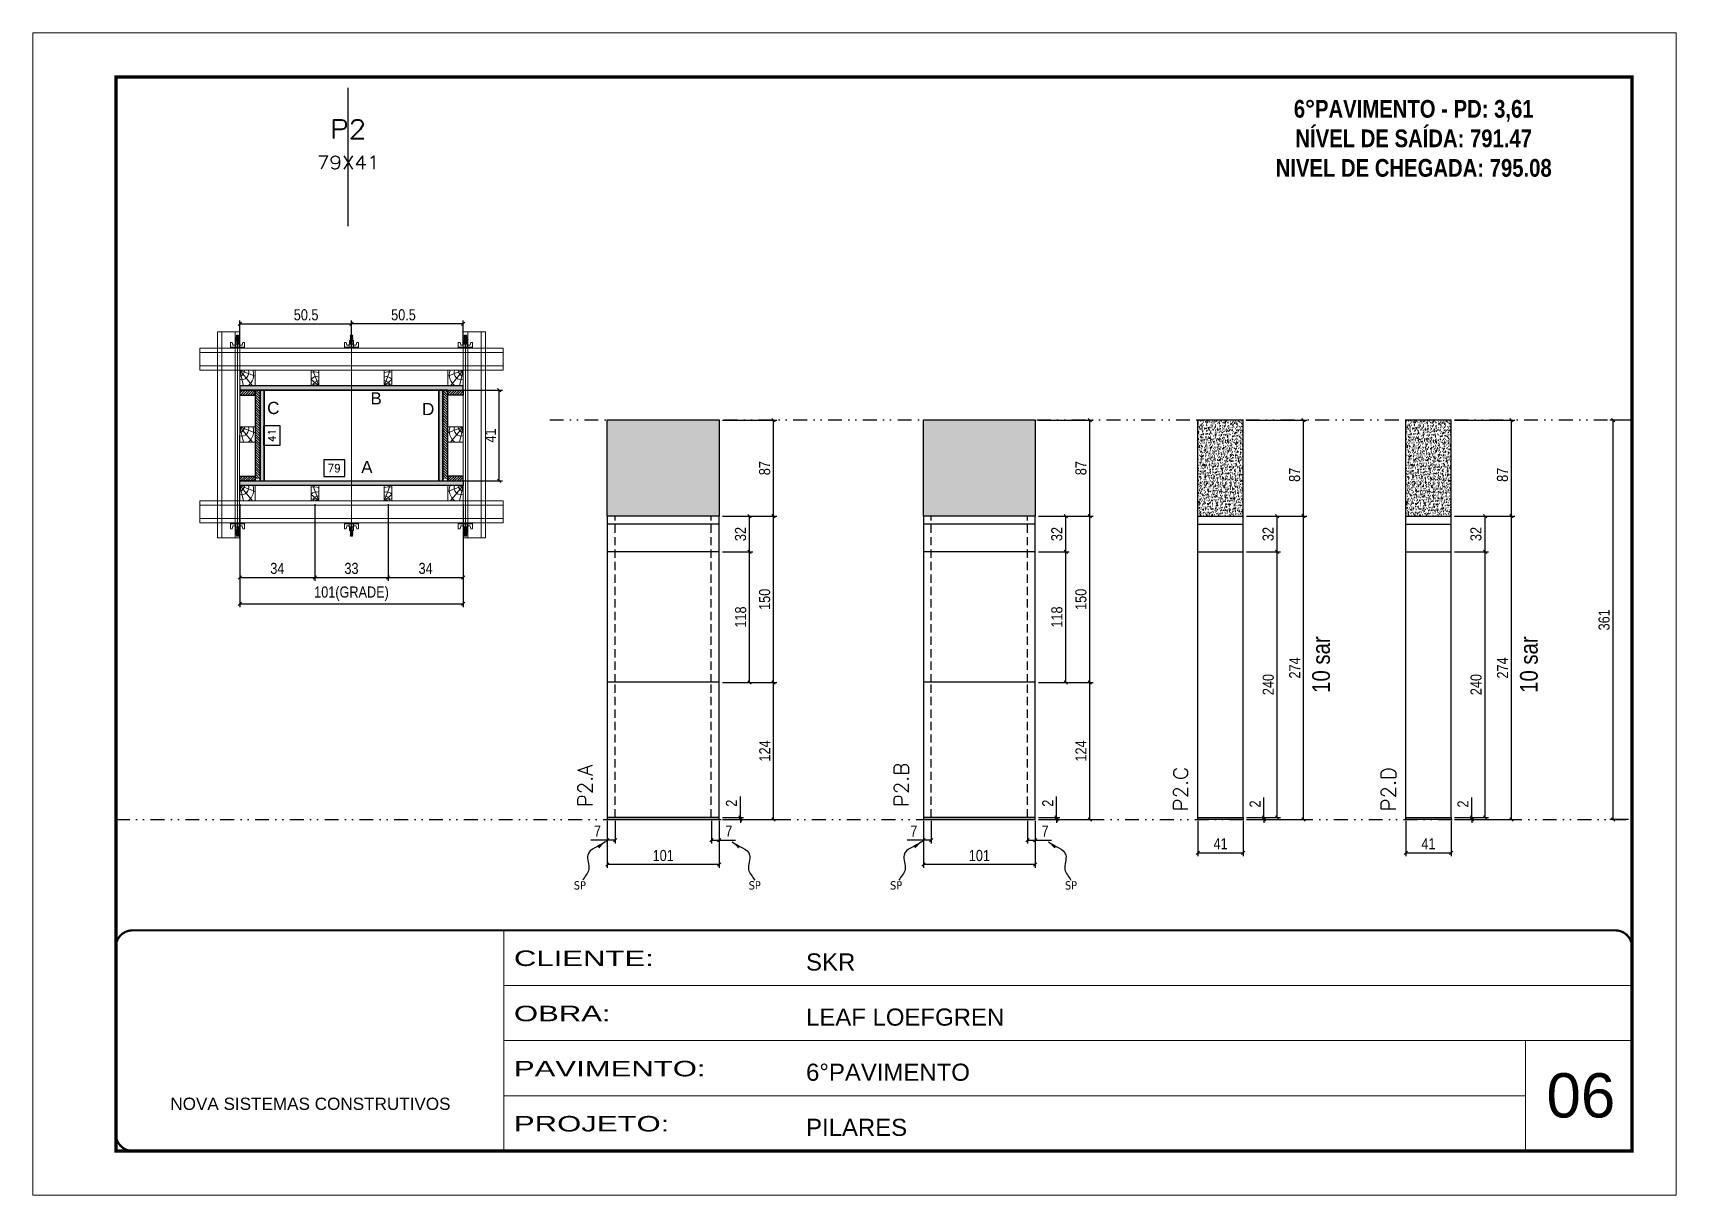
# Model space of a CAD drawing. Extents: x 14400 to 27878, y -21631 to 6985.
# Drawn here: x 16012 to 17497, y 4786 to 5836 of the extents above; entities that cross this region are included whole.
import ezdxf
from ezdxf.enums import TextEntityAlignment as Align

# ---------------------------------------------------------------- set-up
doc = ezdxf.new("R2010")
doc.units = 0
for name, pattern in [('CONTINUO', [0]), ('DASHED', [0.75, 0.5, -0.25]), ('DIVIDE2', [0.625, 0.25, -0.125, 0, -0.125, 0, -0.125]), ('HIDDEN', [0.375, 0.25, -0.125])]:
    doc.linetypes.add(name, pattern=pattern)
for name, color, linetype, lineweight in [('CARIMBO', 255, 'Continuous', 9), ('Folhas', 255, 'Continuous', 9), ('Hachura', 251, 'Continuous', 9), ('Madeira', 126, 'Continuous', 18), ('Perfil Metálico', 224, 'Continuous', 18), ('SARRAFO DE PRESSAO', 251, 'DASHED', 9), ('Texto Seção', 7, 'Continuous', 15)]:
    doc.layers.add(name, color=color, linetype=linetype, lineweight=lineweight)
for name, color, linetype in [('CHAPA', 1, 'Continuous'), ('COTA', 241, 'Continuous'), ('MEIO_PONT', 93, 'Continuous'), ('NOMENCLATURA', 7, 'Continuous'), ('Nível', 160, 'Continuous'), ('Painéis', 200, 'Continuous'), ('SARR_2.2x7', 40, 'Continuous'), ('SARRAFO', 251, 'Continuous'), ('Sarrafo de Pressão', 42, 'HIDDEN'), ('texto', 7, 'Continuous'), ('Texto de Titulo', 7, 'Continuous'), ('Texto Qtd Sarr', 242, 'Continuous'), ('TEXTO_GERAL', 7, 'Continuous')]:
    doc.layers.add(name, color=color, linetype=linetype)
doc.styles.add('ARIAL', font='arial.ttf')
doc.styles.add('ARIAL_NARROW', font='ARIALN.TTF', dxfattribs={"height": 0.2})
doc.styles.add('COTA TECNICA', font='techl___.ttf', dxfattribs={"height": 10})
doc.styles.add('COTA TECNICA 2X', font='techl___.ttf', dxfattribs={"height": 10})
doc.styles.add('COTA TECNICA-50', font='techl___.ttf', dxfattribs={"height": 10})
doc.styles.add('REGUA-120', font='ROMANS.shx', dxfattribs={"height": 15})
doc.styles.add('ROMANC', font='techb___.ttf', dxfattribs={"height": 2.5})
doc.styles.add('ROMANS', font='romans.shx')
doc.styles.get("Standard").update_dxf_attribs({"font": 'arial.ttf'})
doc.styles.add('Tecnologia', font='')
doc.styles.get('Tecnologia').set_extended_font_data('Forgotten Futurist')
doc.dimstyles.new('COTA PAINEL-50', dxfattribs={"dimtxt": 10, "dimasz": 3, "dimexe": 3, "dimexo": 3, "dimgap": 3, "dimtad": 1, "dimdec": 1, "dimzin": 12, "dimdsep": 46, "dimtxsty": 'COTA TECNICA-50', "dimblk1": 'OBLIQUE', "dimblk2": 'OBLIQUE', "dimsah": 1, "dimcen": 0.9, "dimclrd": 4, "dimclre": 4, "dimclrt": 240, "dimadec": 1, "dimazin": 3, "dimtfac": 1, "dimtdec": 1, "dimtmove": 0, "dimatfit": 3, "dimfxl": 1, "dimtolj": 1, "dimtzin": 12, "dimarcsym": 0})
doc.dimstyles.new('PAINEL', dxfattribs={"dimtxt": 10, "dimasz": 3, "dimexe": 3, "dimexo": 3, "dimgap": 3, "dimtad": 1, "dimdec": 1, "dimzin": 12, "dimdsep": 46, "dimtxsty": 'COTA TECNICA', "dimblk1": 'OBLIQUE', "dimblk2": 'OBLIQUE', "dimsah": 1, "dimcen": 0.9, "dimclrd": 4, "dimclre": 4, "dimclrt": 240, "dimadec": 1, "dimazin": 3, "dimtfac": 1, "dimtdec": 1, "dimtmove": 0, "dimatfit": 3, "dimfxl": 1, "dimtolj": 1, "dimtzin": 12, "dimarcsym": 0})
doc.dimstyles.new('SECAO PILAR', dxfattribs={"dimtxt": 10, "dimasz": 3, "dimexe": 3, "dimexo": 3, "dimgap": 3, "dimtad": 1, "dimdec": 1, "dimlfac": 0.5, "dimzin": 12, "dimdsep": 46, "dimtxsty": 'COTA TECNICA 2X', "dimblk1": 'OBLIQUE', "dimblk2": 'OBLIQUE', "dimsah": 1, "dimcen": 0.9, "dimclrd": 256, "dimclre": 256, "dimclrt": 256, "dimadec": 1, "dimazin": 3, "dimtfac": 1, "dimtdec": 1, "dimtmove": 0, "dimatfit": 3, "dimfxl": 1, "dimtolj": 1, "dimtzin": 12, "dimarcsym": 0})
doc.dimstyles.new('SECÇÃO 2', dxfattribs={"dimtxt": 7, "dimasz": 6, "dimexe": 0.18, "dimexo": 2, "dimgap": -4, "dimtad": 3, "dimdec": 1, "dimlfac": 0.5, "dimzin": 12, "dimdsep": 46, "dimtxsty": 'ROMANS', "dimblk": 'ARCHTICK', "dimcen": 0.09, "dimse1": 1, "dimse2": 1, "dimsd1": 1, "dimsd2": 1, "dimclrd": 180, "dimclre": 5, "dimclrt": 1, "dimadec": 0, "dimazin": 3, "dimtfac": 1, "dimtdec": 1, "dimtofl": 0, "dimtmove": 0, "dimatfit": 3, "dimldrblk": 'ARCHTICK', "dimfxl": 1, "dimtolj": 1, "dimtzin": 0, "dimarcsym": 0})
doc.dimstyles.get("Standard").update_dxf_attribs({"dimtxt": 0.18, "dimasz": 0.18, "dimexe": 0.18, "dimexo": 0.0625, "dimgap": 0.09, "dimtad": 0, "dimtih": 1, "dimtoh": 1, "dimdec": 4, "dimzin": 0, "dimdsep": 46, "dimtxsty": 'Standard', "dimcen": 0.09, "dimadec": 0, "dimazin": 0, "dimtfac": 1, "dimtdec": 4, "dimtofl": 0, "dimtmove": 0, "dimatfit": 3, "dimfxl": 1, "dimtolj": 1, "dimtzin": 0, "dimarcsym": 0})

msp = doc.modelspace()

# ---------------------------------------------------------------- texts
at = {"layer": 'CARIMBO', "style": 'ARIAL'}
msp.add_text('06', height=40, dxfattribs=at).set_placement((17379.83, 4856.3))
at = {"layer": 'NOMENCLATURA', "style": 'ARIAL_NARROW'}
for p in [(17184.06, 5239.97), (17371.87, 5239.97)]:
    msp.add_text('10 sar', height=16, rotation=90, dxfattribs=at).set_placement(p)
at = {"layer": 'NOMENCLATURA', "color": 2, "insert": (17259.81, 5802.21), "char_height": 16, "attachment_point": 2, "style": 'ROMANC'}
msp.add_mtext_dynamic_manual_height_columns('\\P6°PAVIMENTO - PD: 3,61\\PNÍVEL DE SAÍDA: 791.47\\PNIVEL DE CHEGADA: 795.08', width=432.3511, gutter_width=1, heights=[0], dxfattribs=at)
at = {"layer": 'texto', "color": 0, "char_height": 7.5, "attachment_point": 5}
for insert in [(16506.28, 5065.94), (16664.31, 5065.94), (16792.06, 5065.94), (16950.09, 5065.94)]:
    msp.add_mtext('{\\fTahoma|b0|i0|c0|p34;\\C4;SP}', dxfattribs=dict(at, insert=insert))
at = {"layer": 'Texto Seção', "char_height": 13, "width": 285.3299, "attachment_point": 7, "rotation": 90, "style": 'REGUA-120'}
for s, insert in [('P2.A', (16517.59, 5136.69)), ('P2.B', (16803.37, 5136.69)), ('P2.C', (17055.74, 5132.85)), ('P2.D', (17243.54, 5132.85))]:
    msp.add_mtext(s, dxfattribs=dict(at, insert=insert))
at = {"layer": 'TEXTO_GERAL', "style": 'ARIAL'}
for s, p in [('B', (16322.16, 5505.94)), ('C', (16229.28, 5497.3)), ('D', (16369.23, 5496.29)), ('A', (16313.81, 5443.97))]:
    msp.add_text(s, height=11, dxfattribs=at).set_placement(p, align=Align.MIDDLE_CENTER)

# ---------------------------------------------------------------- blocks, each defined once
blk = doc.blocks.new('9999999999')
at = {"color": 30, "linetype": 'CONTINUO'}
for p, q in [((98564.6, 34230.2), (98564.6, 34429.4)), ((98564.6, 34379.6), (99584, 34379.6)), ((98564.6, 34329.8), (99488, 34329.8)), ((99584, 34329.8), (99488, 34329.8)), ((99488, 34329.8), (99488, 34230.2)), ((98564.6, 34280), (99488, 34280))]:
    blk.add_line(p, q, dxfattribs=at)
at = {"color": 30, "linetype": 'CONTINUO', "const_width": 2}
blk.add_lwpolyline([(99584, 34230.2), (99584, 34414.4, 0.414214), (99569, 34429.4), (98229, 34429.4, 0.414214), (98214, 34414.4), (98214, 34245.2, 0.414214), (98229, 34230.2), (99584, 34230.2)], format="xyb", dxfattribs=at)
at = {"layer": 'Folhas'}
blk.add_lwpolyline([(98139, 34190.2), (99624, 34190.2), (99624, 35240.2), (98139, 35240.2)], close=True, dxfattribs=at)
at = {"layer": 'Folhas', "color": 30, "const_width": 3}
blk.add_lwpolyline([(98214, 34230.2), (99584, 34230.2), (99584, 35200.2), (98214, 35200.2)], close=True, dxfattribs=at)
at = {"color": 7, "linetype": 'Continuous', "ltscale": 5, "style": 'ARIAL'}
for s, height, p in [('SKR', 15.48, (98837.7, 34393.1)), ('LEAF LOEFGREN', 15.483, (98837.7, 34343.3)), ('6°PAVIMENTO', 15.483, (98837.7, 34293.5)), ('NOVA SISTEMAS CONSTRUTIVOS', 11.059, (98263.2, 34267.2)), ('PILARES', 15.48, (98837.7, 34243.7))]:
    blk.add_text(s, height=height, dxfattribs=at).set_placement(p)
at = {"layer": 'Folhas', "color": 7, "style": 'Tecnologia', "width": 1.5}
for s, p in [('CLIENTE:', (98573.7, 34397.2)), ('OBRA:', (98573.7, 34347.3)), ('PAVIMENTO:', (98573.7, 34297.5)), ('PROJETO:', (98573.7, 34247.7))]:
    blk.add_text(s, height=14, dxfattribs=at).set_placement(p)
blk = doc.blocks.new('titulo1')
at = {"layer": 'Defpoints', "color": 252, "linetype": 'HIDDEN', "ltscale": 2}
blk.add_line((0, 0), (0, 125), dxfattribs=at)
at = {"layer": 'Defpoints', "style": 'ROMANS', "oblique": 15}
blk.add_attdef('FOLHA', text='', height=10, dxfattribs=at).set_placement((0, 15.6), align=Align.MIDDLE_CENTER)
at = {"layer": 'Texto Qtd Sarr', "color": 3, "style": 'ROMANS', "oblique": 15}
for tag, height, p in [('TITULO', 17, (0, 71.4)), ('SEÇÃO', 12, (0, 41.5))]:
    blk.add_attdef(tag, text='', height=height, dxfattribs=at).set_placement(p, align=Align.MIDDLE_CENTER)
blk = doc.blocks.new('*D2437')
at = {"layer": 'COTA', "color": 180, "lineweight": -2, "transparency": 16777216}
for p, q in [((16293.8, 5450.4), (16274.8, 5450.4)), ((16274.8, 5450.4), (16274.8, 5435.4)), ((16293.8, 5435.4), (16293.8, 5450.4)), ((16274.8, 5435.4), (16293.8, 5435.4))]:
    blk.add_line(p, q, dxfattribs=at)
at = {"layer": 'Defpoints', "color": 0, "transparency": 16777216}
for p in [(16220.9, 5431.4), (16378.9, 5431.4), (16378.9, 5431.4)]:
    blk.add_point(p, dxfattribs=at)
at = {"layer": 'COTA', "color": 1, "transparency": 16777216, "insert": (16284.3, 5442.9), "char_height": 7, "attachment_point": 5, "style": 'ROMANS'}
blk.add_mtext('\\A1;79', dxfattribs=at)
blk = doc.blocks.new('_ArchTick')
at = {"color": 0, "linetype": 'ByBlock', "const_width": 0.15}
blk.add_lwpolyline([(-0.5, -0.5), (0.5, 0.5)], dxfattribs=at)
blk = doc.blocks.new('*D2438')
at = {"layer": 'COTA', "color": 180, "lineweight": -2, "transparency": 16777216}
for p, q in [((16235.5, 5481.1), (16220.5, 5481.1)), ((16220.5, 5481.1), (16220.5, 5463.7)), ((16235.5, 5463.7), (16235.5, 5481.1)), ((16220.5, 5463.7), (16235.5, 5463.7))]:
    blk.add_line(p, q, dxfattribs=at)
at = {"layer": 'Defpoints', "color": 0, "transparency": 16777216}
for p in [(16220.9, 5513.4), (16239.5, 5513.4), (16220.9, 5431.4)]:
    blk.add_point(p, dxfattribs=at)
at = {"layer": 'COTA', "color": 1, "transparency": 16777216, "insert": (16228, 5472.4), "char_height": 7, "attachment_point": 5, "rotation": 90, "style": 'ROMANS'}
blk.add_mtext('\\A1;41', dxfattribs=at)
blk = doc.blocks.new('_Oblique')
at = {"color": 0, "linetype": 'ByBlock', "lineweight": -2}
blk.add_line((-0.5, -0.5), (0.5, 0.5), dxfattribs=at)
blk = doc.blocks.new('*D2445')
at = {"layer": 'COTA', "lineweight": -2, "transparency": 16777216}
for p, q in [((16385.5, 5513.4), (16436.5, 5513.4)), ((16433.5, 5431.4), (16433.5, 5513.4)), ((16385.5, 5431.4), (16436.5, 5431.4))]:
    blk.add_line(p, q, dxfattribs=at)
at = {"layer": 'Defpoints', "color": 0, "transparency": 16777216}
for p in [(16382.5, 5513.4), (16433.5, 5513.4), (16382.5, 5431.4)]:
    blk.add_point(p, dxfattribs=at)
at = {"layer": 'COTA', "lineweight": -2, "transparency": 16777216, "xscale": 3, "yscale": 3, "zscale": 3}
for p, rotation in [((16433.5, 5513.4), 90), ((16433.5, 5431.4), 270)]:
    blk.add_blockref('_Oblique', p, dxfattribs=dict(at, rotation=rotation))
at = {"layer": 'COTA', "transparency": 16777216, "insert": (16425.5, 5472.4), "char_height": 10, "attachment_point": 5, "rotation": 90, "style": 'COTA TECNICA 2X'}
blk.add_mtext('\\A1;41', dxfattribs=at)
blk = doc.blocks.new('*D2439')
at = {"layer": 'COTA', "lineweight": -2, "transparency": 16777216}
for p, q in [((16198.9, 5410.4), (16198.9, 5317.3)), ((16400.9, 5410.4), (16400.9, 5317.3)), ((16198.9, 5320.3), (16400.9, 5320.3))]:
    blk.add_line(p, q, dxfattribs=at)
at = {"layer": 'Defpoints', "color": 0, "transparency": 16777216}
for p in [(16198.9, 5413.4), (16400.9, 5413.4), (16400.9, 5320.3)]:
    blk.add_point(p, dxfattribs=at)
at = {"layer": 'COTA', "lineweight": -2, "transparency": 16777216, "xscale": 3, "yscale": 3, "zscale": 3, "rotation": 180}
blk.add_blockref('_Oblique', (16198.9, 5320.3), dxfattribs=at)
at = {"layer": 'COTA', "lineweight": -2, "transparency": 16777216, "xscale": 3, "yscale": 3, "zscale": 3}
blk.add_blockref('_Oblique', (16400.9, 5320.3), dxfattribs=at)
at = {"layer": 'COTA', "transparency": 16777216, "insert": (16299.9, 5329.5), "char_height": 10, "attachment_point": 5, "style": 'COTA TECNICA 2X'}
blk.add_mtext('\\A1;101(GRADE)', dxfattribs=at)
blk = doc.blocks.new('*D2440')
at = {"layer": 'COTA', "lineweight": -2, "transparency": 16777216}
for p, q in [((16332.9, 5410.4), (16332.9, 5341.1)), ((16400.9, 5410.4), (16400.9, 5341.1)), ((16332.9, 5344.1), (16400.9, 5344.1))]:
    blk.add_line(p, q, dxfattribs=at)
at = {"layer": 'Defpoints', "color": 0, "transparency": 16777216}
for p in [(16332.9, 5413.4), (16400.9, 5413.4), (16400.9, 5344.1)]:
    blk.add_point(p, dxfattribs=at)
at = {"layer": 'COTA', "lineweight": -2, "transparency": 16777216, "xscale": 3, "yscale": 3, "zscale": 3, "rotation": 180}
blk.add_blockref('_Oblique', (16332.9, 5344.1), dxfattribs=at)
at = {"layer": 'COTA', "lineweight": -2, "transparency": 16777216, "xscale": 3, "yscale": 3, "zscale": 3}
blk.add_blockref('_Oblique', (16400.9, 5344.1), dxfattribs=at)
at = {"layer": 'COTA', "transparency": 16777216, "insert": (16366.9, 5352.3), "char_height": 10, "attachment_point": 5, "style": 'COTA TECNICA 2X'}
blk.add_mtext('\\A1;34', dxfattribs=at)
blk = doc.blocks.new('*D2441')
at = {"layer": 'COTA', "lineweight": -2, "transparency": 16777216}
for p, q in [((16198.9, 5410.4), (16198.9, 5341.1)), ((16266.9, 5410.4), (16266.9, 5341.1)), ((16198.9, 5344.1), (16266.9, 5344.1))]:
    blk.add_line(p, q, dxfattribs=at)
at = {"layer": 'Defpoints', "color": 0, "transparency": 16777216}
for p in [(16198.9, 5413.4), (16266.9, 5413.4), (16266.9, 5344.1)]:
    blk.add_point(p, dxfattribs=at)
at = {"layer": 'COTA', "lineweight": -2, "transparency": 16777216, "xscale": 3, "yscale": 3, "zscale": 3, "rotation": 180}
blk.add_blockref('_Oblique', (16198.9, 5344.1), dxfattribs=at)
at = {"layer": 'COTA', "lineweight": -2, "transparency": 16777216, "xscale": 3, "yscale": 3, "zscale": 3}
blk.add_blockref('_Oblique', (16266.9, 5344.1), dxfattribs=at)
at = {"layer": 'COTA', "transparency": 16777216, "insert": (16232.9, 5352.3), "char_height": 10, "attachment_point": 5, "style": 'COTA TECNICA 2X'}
blk.add_mtext('\\A1;34', dxfattribs=at)
blk = doc.blocks.new('*D2442')
at = {"layer": 'COTA', "lineweight": -2, "transparency": 16777216}
for p, q in [((16266.9, 5410.4), (16266.9, 5341.1)), ((16332.9, 5410.4), (16332.9, 5341.1)), ((16266.9, 5344.1), (16332.9, 5344.1))]:
    blk.add_line(p, q, dxfattribs=at)
at = {"layer": 'Defpoints', "color": 0, "transparency": 16777216}
for p in [(16266.9, 5413.4), (16332.9, 5413.4), (16332.9, 5344.1)]:
    blk.add_point(p, dxfattribs=at)
at = {"layer": 'COTA', "lineweight": -2, "transparency": 16777216, "xscale": 3, "yscale": 3, "zscale": 3, "rotation": 180}
blk.add_blockref('_Oblique', (16266.9, 5344.1), dxfattribs=at)
at = {"layer": 'COTA', "lineweight": -2, "transparency": 16777216, "xscale": 3, "yscale": 3, "zscale": 3}
blk.add_blockref('_Oblique', (16332.9, 5344.1), dxfattribs=at)
at = {"layer": 'COTA', "transparency": 16777216, "insert": (16299.9, 5352.3), "char_height": 10, "attachment_point": 5, "style": 'COTA TECNICA 2X'}
blk.add_mtext('\\A1;33', dxfattribs=at)
blk = doc.blocks.new('*D2443')
at = {"layer": 'COTA', "lineweight": -2, "transparency": 16777216}
for p, q in [((16198.9, 5554.4), (16198.9, 5576.3)), ((16198.9, 5573.3), (16299.9, 5573.3)), ((16299.9, 5554.4), (16299.9, 5576.3))]:
    blk.add_line(p, q, dxfattribs=at)
at = {"layer": 'Defpoints', "color": 0, "transparency": 16777216}
for p in [(16299.9, 5573.3), (16198.9, 5551.4), (16299.9, 5551.4)]:
    blk.add_point(p, dxfattribs=at)
at = {"layer": 'COTA', "lineweight": -2, "transparency": 16777216, "xscale": 3, "yscale": 3, "zscale": 3, "rotation": 180}
blk.add_blockref('_Oblique', (16198.9, 5573.3), dxfattribs=at)
at = {"layer": 'COTA', "lineweight": -2, "transparency": 16777216, "xscale": 3, "yscale": 3, "zscale": 3}
blk.add_blockref('_Oblique', (16299.9, 5573.3), dxfattribs=at)
at = {"layer": 'COTA', "transparency": 16777216, "insert": (16258.9, 5581.4), "char_height": 10, "attachment_point": 5, "style": 'COTA TECNICA 2X'}
blk.add_mtext('\\A1;50.5', dxfattribs=at)
blk = doc.blocks.new('*D2444')
at = {"layer": 'COTA', "lineweight": -2, "transparency": 16777216}
for p, q in [((16299.9, 5554.4), (16299.9, 5576.3)), ((16400.9, 5573.3), (16299.9, 5573.3)), ((16400.9, 5554.4), (16400.9, 5576.3))]:
    blk.add_line(p, q, dxfattribs=at)
at = {"layer": 'Defpoints', "color": 0, "transparency": 16777216}
for p in [(16299.9, 5573.3), (16299.9, 5551.4), (16400.9, 5551.4)]:
    blk.add_point(p, dxfattribs=at)
at = {"layer": 'COTA', "lineweight": -2, "transparency": 16777216, "xscale": 3, "yscale": 3, "zscale": 3, "rotation": 180}
blk.add_blockref('_Oblique', (16299.9, 5573.3), dxfattribs=at)
at = {"layer": 'COTA', "lineweight": -2, "transparency": 16777216, "xscale": 3, "yscale": 3, "zscale": 3}
blk.add_blockref('_Oblique', (16400.9, 5573.3), dxfattribs=at)
at = {"layer": 'COTA', "transparency": 16777216, "insert": (16346.9, 5581.4), "char_height": 10, "attachment_point": 5, "style": 'COTA TECNICA 2X'}
blk.add_mtext('\\A1;50.5', dxfattribs=at)
blk = doc.blocks.new('C')
at = {"layer": 'Hachura', "color": 0}
for p, q in [((0, 3.22), (0, -3.22)), ((0.45, 3.22), (0, 3.22)), ((0.46, 3.16), (0, 3.16)), ((0.46, 3.05), (0, 3.05)), ((0.46, 2.88), (0, 2.88)), ((0, 2.75), (0, -1.16)), ((0.46, 2.65), (0, 2.65)), ((0.46, 2.23), (0, 2.23)), ((0.46, 1.51), (0, 1.51)), ((0.39, 0.49), (0.17, 0.49)), ((0.45, -3.23), (0.45, 3.22)), ((0.45, 3.22), (2.58, 3.22)), ((1.74, 0.97), (0.45, 0.97)), ((1.45, 0.1), (0.45, 0.1)), ((1.35, 1.94), (1.35, 0.96)), ((2.58, 2.39), (1.47, 2.09)), ((1.74, -0.97), (1.74, 0.97)), ((1.74, 0.97), (1.74, 0.84)), ((1.74, 0.97), (1.74, 0.84)), ((1.74, 0.84), (3.35, 0.84)), ((3.35, 0.45), (1.74, 0.45)), ((2.58, 3.22), (2.58, 2.39)), ((3.32, 0.84), (3.32, -0.84)), ((3.35, 0.84), (3.35, -0.84)), ((3.68, 0.45), (3.35, 0.45)), ((3.84, -0.52), (3.35, 0.45)), ((3.35, 0.06), (3.67, -0.57)), ((3.68, 0.45), (4.16, -0.52)), ((3.72, 0.5), (4.25, -0.57)), ((4.37, -0.55), (3.83, 0.53)), ((4.15, 0.45), (3.93, 0.45)), ((4.42, -0.52), (3.93, 0.45)), ((4.15, 0.45), (4.26, 0.45)), ((4.26, 0.45), (4.74, -0.52)), ((4.3, 0.5), (4.83, -0.57)), ((4.95, -0.55), (4.41, 0.53)), ((4.51, 0.45), (4.84, 0.45)), ((5, -0.52), (4.51, 0.45)), ((4.84, 0.45), (5.32, -0.52)), ((4.88, 0.5), (5.41, -0.57)), ((5.53, -0.55), (4.99, 0.53)), ((5.58, -0.52), (5.09, 0.45)), ((5.42, 0.45), (5.09, 0.45)), ((5.58, -0.52), (5.09, 0.45)), ((5.42, 0.45), (5.74, -0.19)), ((5.46, 0.5), (5.74, -0.07)), ((5.74, 0.19), (5.57, 0.53)), ((5.74, 0.32), (5.68, 0.45)), ((5.68, 0.45), (5.74, 0.45)), ((5.74, 0.45), (5.9, 0.29)), ((5.74, 0.45), (5.74, -0.52)), ((5.9, -0.36), (5.9, 0.29)), ((0.45, 0), (0, 0)), ((0.46, -1.52), (0, -1.52)), ((0.46, -2.23), (0, -2.23)), ((0.46, -2.65), (0, -2.65)), ((0.46, -2.88), (0, -2.88)), ((0.46, -3.05), (0, -3.05)), ((0.46, -3.16), (0, -3.16)), ((0, -3.22), (2.57, -3.22)), ((0.08, -0.48), (0.29, -0.48)), ((0.29, -0.48), (0.4, -0.48)), ((0.45, 0), (0.45, -0.97)), ((0.45, -0.16), (1.45, -0.16)), ((0.45, -0.65), (0.45, -0.32)), ((0.45, -3.23), (0.45, -0.65)), ((0.45, -0.97), (1.74, -0.97)), ((1.35, -1.94), (1.35, -0.97)), ((2.58, -2.39), (1.47, -2.1)), ((3.35, -0.32), (1.74, -0.32)), ((3.35, -0.84), (1.74, -0.84)), ((2.58, -3.23), (2.58, -2.39)), ((3.35, -0.07), (3.58, -0.52)), ((3.35, -0.52), (3.58, -0.52)), ((3.84, -0.52), (4.16, -0.52)), ((4.42, -0.52), (4.74, -0.52)), ((4.63, -0.52), (4.74, -0.52)), ((5, -0.52), (5.32, -0.52)), ((5.58, -0.52), (5.74, -0.52)), ((5.74, -0.52), (5.9, -0.36)), ((5.74, -0.52), (5.74, -0.52))]:
    blk.add_line(p, q, dxfattribs=at)
for centre, radius, start, end in [((1.52, 1.94), 0.161, 104.74356, 180), ((1.44, -0.03), 0.129, 272.69497, 87.30503), ((3.81, 0.39), 0.143, 25.56881, 154.43119), ((4.39, 0.39), 0.143, 25.56881, 154.43119), ((4.97, 0.39), 0.143, 25.56881, 154.43119), ((5.55, 0.39), 0.143, 25.56881, 154.43119), ((0.17, -0.37), 0.174, 221.74404, 317.85924), ((1.52, -1.94), 0.161, 180, 255.25644), ((3.71, -0.4), 0.174, 222.14076, 318.25596), ((4.29, -0.4), 0.174, 222.14076, 318.25596), ((4.87, -0.4), 0.174, 222.14076, 318.25596), ((5.45, -0.4), 0.174, 222.14076, 318.25596), ((5.61, -0.4), 0.174, 317.85924, 318.25596)]:
    blk.add_arc(centre, radius, start, end, dxfattribs=at)
blk = doc.blocks.new('PONTALETE')
at = {"layer": 'Madeira'}
for q in [(2.71, 7), (7, 5.76), (7, 1.74)]:
    blk.add_line((0, 0), q, dxfattribs=at)
blk.add_lwpolyline([(0, 0), (7, 0), (7, 7), (0, 7)], close=True, dxfattribs=at)
for centre, radius, start, end in [((2.04, 0.06), 6.23, 37.28179, 109.09128), ((1.09, 0.9), 3.19, 343.60304, 109.98471), ((-0.21, -0.78), 3.09, 14.63219, 86.0383)]:
    blk.add_arc(centre, radius, start, end, dxfattribs=at)
blk = doc.blocks.new('MEIO PONTALETE')
at = {"layer": 'Madeira'}
for q in [(2.71, 7), (3.5, 2.88), (3.5, 0.87)]:
    blk.add_line((0, 0), q, dxfattribs=at)
blk.add_lwpolyline([(0, 0), (3.5, 0), (3.5, 7), (0, 7)], close=True, dxfattribs=at)
for centre, radius, start, end in [((2.04, 0.06), 6.23, 76.44987, 109.09128), ((1.09, 0.9), 3.19, 40.90626, 109.98471), ((-0.21, -0.78), 3.09, 14.63219, 86.0383)]:
    blk.add_arc(centre, radius, start, end, dxfattribs=at)
blk = doc.blocks.new('*D2446')
at = {"layer": 'COTA', "color": 4, "lineweight": -2, "transparency": 16777216}
for p, q in [((17454, 5486.4), (17437.1, 5486.4)), ((17440.1, 5125.4), (17440.1, 5486.4)), ((17454, 5125.4), (17437.1, 5125.4))]:
    blk.add_line(p, q, dxfattribs=at)
at = {"layer": 'Defpoints', "color": 0, "transparency": 16777216}
for p in [(17440.1, 5486.4), (17457, 5486.4), (17457, 5125.4)]:
    blk.add_point(p, dxfattribs=at)
at = {"layer": 'COTA', "color": 4, "lineweight": -2, "transparency": 16777216, "xscale": 3, "yscale": 3, "zscale": 3}
for p, rotation in [((17440.1, 5486.4), 90), ((17440.1, 5125.4), 270)]:
    blk.add_blockref('_Oblique', p, dxfattribs=dict(at, rotation=rotation))
at = {"layer": 'COTA', "color": 240, "transparency": 16777216, "insert": (17431.9, 5305.9), "char_height": 10, "attachment_point": 5, "rotation": 90, "style": 'COTA TECNICA'}
blk.add_mtext('\\A1;361', dxfattribs=at)
blk = doc.blocks.new('*D2447')
at = {"layer": 'COTA', "color": 4, "lineweight": -2, "transparency": 16777216}
for p, q in [((16531.1, 5124.4), (16531.1, 5081.8)), ((16632.1, 5124.4), (16632.1, 5081.8)), ((16632.1, 5084.8), (16531.1, 5084.8))]:
    blk.add_line(p, q, dxfattribs=at)
at = {"layer": 'Defpoints', "color": 0, "transparency": 16777216}
for p in [(16531.1, 5127.4), (16632.1, 5127.4), (16531.1, 5084.8)]:
    blk.add_point(p, dxfattribs=at)
at = {"layer": 'COTA', "color": 4, "lineweight": -2, "transparency": 16777216, "xscale": 3, "yscale": 3, "zscale": 3, "rotation": 180}
blk.add_blockref('_Oblique', (16531.1, 5084.8), dxfattribs=at)
at = {"layer": 'COTA', "color": 4, "lineweight": -2, "transparency": 16777216, "xscale": 3, "yscale": 3, "zscale": 3}
blk.add_blockref('_Oblique', (16632.1, 5084.8), dxfattribs=at)
at = {"layer": 'COTA', "color": 240, "transparency": 16777216, "insert": (16581.6, 5092.9), "char_height": 10, "attachment_point": 5, "style": 'COTA TECNICA'}
blk.add_mtext('\\A1;101', dxfattribs=at)
blk = doc.blocks.new('*D2448')
at = {"layer": 'COTA', "color": 4, "lineweight": -2, "transparency": 16777216}
for p, q in [((16625.1, 5124.4), (16625.1, 5103.9)), ((16632.1, 5122.4), (16632.1, 5103.9)), ((16625.1, 5106.9), (16632.1, 5106.9)), ((16632.1, 5106.9), (16646.8, 5106.9))]:
    blk.add_line(p, q, dxfattribs=at)
at = {"layer": 'Defpoints', "color": 0, "transparency": 16777216}
for p in [(16625.1, 5127.4), (16632.1, 5125.4), (16632.1, 5106.9)]:
    blk.add_point(p, dxfattribs=at)
at = {"layer": 'COTA', "color": 4, "lineweight": -2, "transparency": 16777216, "xscale": 3, "yscale": 3, "zscale": 3, "rotation": 180}
blk.add_blockref('_Oblique', (16625.1, 5106.9), dxfattribs=at)
at = {"layer": 'COTA', "color": 4, "lineweight": -2, "transparency": 16777216, "xscale": 3, "yscale": 3, "zscale": 3}
blk.add_blockref('_Oblique', (16632.1, 5106.9), dxfattribs=at)
at = {"layer": 'COTA', "color": 240, "transparency": 16777216, "insert": (16640.9, 5115), "char_height": 10, "attachment_point": 5, "style": 'COTA TECNICA-50'}
blk.add_mtext('\\A1;7', dxfattribs=at)
blk = doc.blocks.new('*D2449')
at = {"layer": 'COTA', "color": 4, "lineweight": -2, "transparency": 16777216}
for p, q in [((16538.1, 5124.4), (16538.1, 5103.9)), ((16531.1, 5122.4), (16531.1, 5103.9)), ((16531.1, 5106.9), (16516.3, 5106.9)), ((16538.1, 5106.9), (16531.1, 5106.9))]:
    blk.add_line(p, q, dxfattribs=at)
at = {"layer": 'Defpoints', "color": 0, "transparency": 16777216}
for p in [(16531.1, 5125.4), (16538.1, 5127.4), (16531.1, 5106.9)]:
    blk.add_point(p, dxfattribs=at)
at = {"layer": 'COTA', "color": 4, "lineweight": -2, "transparency": 16777216, "xscale": 3, "yscale": 3, "zscale": 3, "rotation": 180}
blk.add_blockref('_Oblique', (16531.1, 5106.9), dxfattribs=at)
at = {"layer": 'COTA', "color": 4, "lineweight": -2, "transparency": 16777216, "xscale": 3, "yscale": 3, "zscale": 3}
blk.add_blockref('_Oblique', (16538.1, 5106.9), dxfattribs=at)
at = {"layer": 'COTA', "color": 240, "transparency": 16777216, "insert": (16522.2, 5115), "char_height": 10, "attachment_point": 5, "style": 'COTA TECNICA-50'}
blk.add_mtext('\\A1;7', dxfattribs=at)
blk = doc.blocks.new('*D2451')
at = {"layer": 'COTA', "color": 4, "linetype": 'ByBlock', "lineweight": -2, "transparency": 16777216}
for p, q in [((16635.1, 5249.4), (16684.4, 5249.4)), ((16681.4, 5125.4), (16681.4, 5249.4)), ((16635.1, 5125.4), (16684.4, 5125.4))]:
    blk.add_line(p, q, dxfattribs=at)
at = {"layer": 'Defpoints', "color": 0, "linetype": 'ByBlock', "transparency": 16777216}
for p in [(16632.1, 5249.4), (16681.4, 5249.4), (16632.1, 5125.4)]:
    blk.add_point(p, dxfattribs=at)
at = {"layer": 'COTA', "color": 4, "linetype": 'ByBlock', "lineweight": -2, "transparency": 16777216, "xscale": 3, "yscale": 3, "zscale": 3}
for p, rotation in [((16681.4, 5249.4), 90), ((16681.4, 5125.4), 270)]:
    blk.add_blockref('_Oblique', p, dxfattribs=dict(at, rotation=rotation))
at = {"layer": 'COTA', "color": 240, "linetype": 'ByBlock', "transparency": 16777216, "insert": (16673.4, 5187.4), "char_height": 10, "attachment_point": 5, "rotation": 90, "style": 'COTA TECNICA'}
blk.add_mtext('\\A1;124', dxfattribs=at)
blk = doc.blocks.new('*D2450')
at = {"layer": 'COTA', "color": 4, "lineweight": -2, "transparency": 16777216}
for p, q in [((16651.3, 5127.4), (16651.3, 5146.2)), ((16635.1, 5127.4), (16654.3, 5127.4)), ((16635.1, 5125.4), (16654.3, 5125.4)), ((16651.3, 5125.4), (16651.3, 5127.4)), ((16651.3, 5125.4), (16651.3, 5122.4))]:
    blk.add_line(p, q, dxfattribs=at)
at = {"layer": 'Defpoints', "color": 0, "transparency": 16777216}
for p in [(16632.1, 5127.4), (16632.1, 5125.4), (16651.3, 5125.4)]:
    blk.add_point(p, dxfattribs=at)
at = {"layer": 'COTA', "color": 4, "lineweight": -2, "transparency": 16777216, "xscale": 3, "yscale": 3, "zscale": 3}
for p, rotation in [((16651.3, 5127.4), 270), ((16651.3, 5125.4), 90)]:
    blk.add_blockref('_Oblique', p, dxfattribs=dict(at, rotation=rotation))
at = {"layer": 'COTA', "color": 240, "transparency": 16777216, "insert": (16643.3, 5140.2), "char_height": 10, "attachment_point": 5, "rotation": 90, "style": 'COTA TECNICA-50'}
blk.add_mtext('\\A1;2', dxfattribs=at)
blk = doc.blocks.new('*D2452')
at = {"layer": 'COTA', "color": 4, "linetype": 'ByBlock', "lineweight": -2, "transparency": 16777216}
for p, q in [((16635.1, 5249.4), (16684.4, 5249.4)), ((16681.4, 5125.4), (16681.4, 5249.4)), ((16635.1, 5125.4), (16684.4, 5125.4))]:
    blk.add_line(p, q, dxfattribs=at)
at = {"layer": 'Defpoints', "color": 0, "linetype": 'ByBlock', "transparency": 16777216}
for p in [(16632.1, 5249.4), (16681.4, 5249.4), (16632.1, 5125.4)]:
    blk.add_point(p, dxfattribs=at)
at = {"layer": 'COTA', "color": 4, "linetype": 'ByBlock', "lineweight": -2, "transparency": 16777216, "xscale": 3, "yscale": 3, "zscale": 3}
for p, rotation in [((16681.4, 5249.4), 90), ((16681.4, 5125.4), 270)]:
    blk.add_blockref('_Oblique', p, dxfattribs=dict(at, rotation=rotation))
at = {"layer": 'COTA', "color": 240, "linetype": 'ByBlock', "transparency": 16777216, "insert": (16673.4, 5187.4), "char_height": 10, "attachment_point": 5, "rotation": 90, "style": 'COTA TECNICA'}
blk.add_mtext('\\A1;124', dxfattribs=at)
blk = doc.blocks.new('*D2453')
at = {"layer": 'COTA', "color": 4, "lineweight": -2, "transparency": 16777216}
for p, q in [((16635.1, 5367.4), (16662.7, 5367.4)), ((16659.7, 5249.4), (16659.7, 5367.4)), ((16635.1, 5249.4), (16662.7, 5249.4))]:
    blk.add_line(p, q, dxfattribs=at)
at = {"layer": 'Defpoints', "color": 0, "transparency": 16777216}
for p in [(16632.1, 5367.4), (16659.7, 5367.4), (16632.1, 5249.4)]:
    blk.add_point(p, dxfattribs=at)
at = {"layer": 'COTA', "color": 4, "lineweight": -2, "transparency": 16777216, "xscale": 3, "yscale": 3, "zscale": 3}
for p, rotation in [((16659.7, 5367.4), 90), ((16659.7, 5249.4), 270)]:
    blk.add_blockref('_Oblique', p, dxfattribs=dict(at, rotation=rotation))
at = {"layer": 'COTA', "color": 240, "transparency": 16777216, "insert": (16651.6, 5308.4), "char_height": 10, "attachment_point": 5, "rotation": 90, "style": 'COTA TECNICA-50'}
blk.add_mtext('\\A1;118', dxfattribs=at)
blk = doc.blocks.new('*D2454')
at = {"layer": 'COTA', "color": 4, "lineweight": -2, "transparency": 16777216}
for p, q in [((16635.1, 5399.4), (16662.7, 5399.4)), ((16659.7, 5367.4), (16659.7, 5399.4)), ((16635.1, 5367.4), (16662.7, 5367.4))]:
    blk.add_line(p, q, dxfattribs=at)
at = {"layer": 'Defpoints', "color": 0, "transparency": 16777216}
for p in [(16632.1, 5399.4), (16659.7, 5399.4), (16632.1, 5367.4)]:
    blk.add_point(p, dxfattribs=at)
at = {"layer": 'COTA', "color": 4, "lineweight": -2, "transparency": 16777216, "xscale": 3, "yscale": 3, "zscale": 3}
for p, rotation in [((16659.7, 5399.4), 90), ((16659.7, 5367.4), 270)]:
    blk.add_blockref('_Oblique', p, dxfattribs=dict(at, rotation=rotation))
at = {"layer": 'COTA', "color": 240, "transparency": 16777216, "insert": (16651.5, 5383.4), "char_height": 10, "attachment_point": 5, "rotation": 90, "style": 'COTA TECNICA'}
blk.add_mtext('\\A1;32', dxfattribs=at)
blk = doc.blocks.new('*D2455')
at = {"layer": 'COTA', "color": 4, "lineweight": -2, "transparency": 16777216}
for p, q in [((16635.1, 5486.4), (16684.4, 5486.4)), ((16681.4, 5399.4), (16681.4, 5486.4)), ((16635.1, 5399.4), (16684.4, 5399.4))]:
    blk.add_line(p, q, dxfattribs=at)
at = {"layer": 'Defpoints', "color": 0, "transparency": 16777216}
for p in [(16632.1, 5486.4), (16681.4, 5486.4), (16632.1, 5399.4)]:
    blk.add_point(p, dxfattribs=at)
at = {"layer": 'COTA', "color": 4, "lineweight": -2, "transparency": 16777216, "xscale": 3, "yscale": 3, "zscale": 3}
for p, rotation in [((16681.4, 5486.4), 90), ((16681.4, 5399.4), 270)]:
    blk.add_blockref('_Oblique', p, dxfattribs=dict(at, rotation=rotation))
at = {"layer": 'COTA', "color": 240, "transparency": 16777216, "insert": (16673.3, 5442.9), "char_height": 10, "attachment_point": 5, "rotation": 90, "style": 'COTA TECNICA'}
blk.add_mtext('\\A1;87', dxfattribs=at)
blk = doc.blocks.new('*D2456')
at = {"layer": 'COTA', "color": 4, "lineweight": -2, "transparency": 16777216}
for p, q in [((16635.1, 5399.4), (16684.4, 5399.4)), ((16681.4, 5249.4), (16681.4, 5399.4)), ((16635.1, 5249.4), (16684.4, 5249.4))]:
    blk.add_line(p, q, dxfattribs=at)
at = {"layer": 'Defpoints', "color": 0, "transparency": 16777216}
for p in [(16632.1, 5399.4), (16681.4, 5399.4), (16632.1, 5249.4)]:
    blk.add_point(p, dxfattribs=at)
at = {"layer": 'COTA', "color": 4, "lineweight": -2, "transparency": 16777216, "xscale": 3, "yscale": 3, "zscale": 3}
for p, rotation in [((16681.4, 5399.4), 90), ((16681.4, 5249.4), 270)]:
    blk.add_blockref('_Oblique', p, dxfattribs=dict(at, rotation=rotation))
at = {"layer": 'COTA', "color": 240, "transparency": 16777216, "insert": (16673.3, 5324.4), "char_height": 10, "attachment_point": 5, "rotation": 90, "style": 'COTA TECNICA'}
blk.add_mtext('\\A1;150', dxfattribs=at)
blk = doc.blocks.new('*D2460')
at = {"layer": 'COTA', "color": 4, "lineweight": -2, "transparency": 16777216}
for p, q in [((16816.8, 5124.4), (16816.8, 5081.8)), ((16917.8, 5124.4), (16917.8, 5081.8)), ((16917.8, 5084.8), (16816.8, 5084.8))]:
    blk.add_line(p, q, dxfattribs=at)
at = {"layer": 'Defpoints', "color": 0, "transparency": 16777216}
for p in [(16816.8, 5127.4), (16917.8, 5127.4), (16816.8, 5084.8)]:
    blk.add_point(p, dxfattribs=at)
at = {"layer": 'COTA', "color": 4, "lineweight": -2, "transparency": 16777216, "xscale": 3, "yscale": 3, "zscale": 3, "rotation": 180}
blk.add_blockref('_Oblique', (16816.8, 5084.8), dxfattribs=at)
at = {"layer": 'COTA', "color": 4, "lineweight": -2, "transparency": 16777216, "xscale": 3, "yscale": 3, "zscale": 3}
blk.add_blockref('_Oblique', (16917.8, 5084.8), dxfattribs=at)
at = {"layer": 'COTA', "color": 240, "transparency": 16777216, "insert": (16867.3, 5092.9), "char_height": 10, "attachment_point": 5, "style": 'COTA TECNICA'}
blk.add_mtext('\\A1;101', dxfattribs=at)
blk = doc.blocks.new('*D2457')
at = {"layer": 'COTA', "color": 4, "lineweight": -2, "transparency": 16777216}
for p, q in [((16910.8, 5124.4), (16910.8, 5103.9)), ((16917.8, 5122.4), (16917.8, 5103.9)), ((16910.8, 5106.9), (16917.8, 5106.9)), ((16917.8, 5106.9), (16932.6, 5106.9))]:
    blk.add_line(p, q, dxfattribs=at)
at = {"layer": 'Defpoints', "color": 0, "transparency": 16777216}
for p in [(16910.8, 5127.4), (16917.8, 5125.4), (16917.8, 5106.9)]:
    blk.add_point(p, dxfattribs=at)
at = {"layer": 'COTA', "color": 4, "lineweight": -2, "transparency": 16777216, "xscale": 3, "yscale": 3, "zscale": 3, "rotation": 180}
blk.add_blockref('_Oblique', (16910.8, 5106.9), dxfattribs=at)
at = {"layer": 'COTA', "color": 4, "lineweight": -2, "transparency": 16777216, "xscale": 3, "yscale": 3, "zscale": 3}
blk.add_blockref('_Oblique', (16917.8, 5106.9), dxfattribs=at)
at = {"layer": 'COTA', "color": 240, "transparency": 16777216, "insert": (16926.7, 5115), "char_height": 10, "attachment_point": 5, "style": 'COTA TECNICA-50'}
blk.add_mtext('\\A1;7', dxfattribs=at)
blk = doc.blocks.new('*D2458')
at = {"layer": 'COTA', "color": 4, "lineweight": -2, "transparency": 16777216}
for p, q in [((16823.8, 5124.4), (16823.8, 5103.9)), ((16816.8, 5122.4), (16816.8, 5103.9)), ((16816.8, 5106.9), (16802.1, 5106.9)), ((16823.8, 5106.9), (16816.8, 5106.9))]:
    blk.add_line(p, q, dxfattribs=at)
at = {"layer": 'Defpoints', "color": 0, "transparency": 16777216}
for p in [(16816.8, 5125.4), (16823.8, 5127.4), (16816.8, 5106.9)]:
    blk.add_point(p, dxfattribs=at)
at = {"layer": 'COTA', "color": 4, "lineweight": -2, "transparency": 16777216, "xscale": 3, "yscale": 3, "zscale": 3, "rotation": 180}
blk.add_blockref('_Oblique', (16816.8, 5106.9), dxfattribs=at)
at = {"layer": 'COTA', "color": 4, "lineweight": -2, "transparency": 16777216, "xscale": 3, "yscale": 3, "zscale": 3}
blk.add_blockref('_Oblique', (16823.8, 5106.9), dxfattribs=at)
at = {"layer": 'COTA', "color": 240, "transparency": 16777216, "insert": (16808, 5115), "char_height": 10, "attachment_point": 5, "style": 'COTA TECNICA-50'}
blk.add_mtext('\\A1;7', dxfattribs=at)
blk = doc.blocks.new('*D2461')
at = {"layer": 'COTA', "color": 4, "linetype": 'ByBlock', "lineweight": -2, "transparency": 16777216}
for p, q in [((16920.8, 5249.4), (16970.2, 5249.4)), ((16967.2, 5125.4), (16967.2, 5249.4)), ((16920.8, 5125.4), (16970.2, 5125.4))]:
    blk.add_line(p, q, dxfattribs=at)
at = {"layer": 'Defpoints', "color": 0, "linetype": 'ByBlock', "transparency": 16777216}
for p in [(16917.8, 5249.4), (16967.2, 5249.4), (16917.8, 5125.4)]:
    blk.add_point(p, dxfattribs=at)
at = {"layer": 'COTA', "color": 4, "linetype": 'ByBlock', "lineweight": -2, "transparency": 16777216, "xscale": 3, "yscale": 3, "zscale": 3}
for p, rotation in [((16967.2, 5249.4), 90), ((16967.2, 5125.4), 270)]:
    blk.add_blockref('_Oblique', p, dxfattribs=dict(at, rotation=rotation))
at = {"layer": 'COTA', "color": 240, "linetype": 'ByBlock', "transparency": 16777216, "insert": (16959.1, 5187.4), "char_height": 10, "attachment_point": 5, "rotation": 90, "style": 'COTA TECNICA'}
blk.add_mtext('\\A1;124', dxfattribs=at)
blk = doc.blocks.new('*D2459')
at = {"layer": 'COTA', "color": 4, "lineweight": -2, "transparency": 16777216}
for p, q in [((16937.1, 5127.4), (16937.1, 5146.2)), ((16920.8, 5127.4), (16940.1, 5127.4)), ((16920.8, 5125.4), (16940.1, 5125.4)), ((16937.1, 5125.4), (16937.1, 5127.4)), ((16937.1, 5125.4), (16937.1, 5122.4))]:
    blk.add_line(p, q, dxfattribs=at)
at = {"layer": 'Defpoints', "color": 0, "transparency": 16777216}
for p in [(16917.8, 5127.4), (16917.8, 5125.4), (16937.1, 5125.4)]:
    blk.add_point(p, dxfattribs=at)
at = {"layer": 'COTA', "color": 4, "lineweight": -2, "transparency": 16777216, "xscale": 3, "yscale": 3, "zscale": 3}
for p, rotation in [((16937.1, 5127.4), 270), ((16937.1, 5125.4), 90)]:
    blk.add_blockref('_Oblique', p, dxfattribs=dict(at, rotation=rotation))
at = {"layer": 'COTA', "color": 240, "transparency": 16777216, "insert": (16929.1, 5140.2), "char_height": 10, "attachment_point": 5, "rotation": 90, "style": 'COTA TECNICA-50'}
blk.add_mtext('\\A1;2', dxfattribs=at)
blk = doc.blocks.new('*D2462')
at = {"layer": 'COTA', "color": 4, "linetype": 'ByBlock', "lineweight": -2, "transparency": 16777216}
for p, q in [((16920.8, 5249.4), (16970.2, 5249.4)), ((16967.2, 5125.4), (16967.2, 5249.4)), ((16920.8, 5125.4), (16970.2, 5125.4))]:
    blk.add_line(p, q, dxfattribs=at)
at = {"layer": 'Defpoints', "color": 0, "linetype": 'ByBlock', "transparency": 16777216}
for p in [(16917.8, 5249.4), (16967.2, 5249.4), (16917.8, 5125.4)]:
    blk.add_point(p, dxfattribs=at)
at = {"layer": 'COTA', "color": 4, "linetype": 'ByBlock', "lineweight": -2, "transparency": 16777216, "xscale": 3, "yscale": 3, "zscale": 3}
for p, rotation in [((16967.2, 5249.4), 90), ((16967.2, 5125.4), 270)]:
    blk.add_blockref('_Oblique', p, dxfattribs=dict(at, rotation=rotation))
at = {"layer": 'COTA', "color": 240, "linetype": 'ByBlock', "transparency": 16777216, "insert": (16959.1, 5187.4), "char_height": 10, "attachment_point": 5, "rotation": 90, "style": 'COTA TECNICA'}
blk.add_mtext('\\A1;124', dxfattribs=at)
blk = doc.blocks.new('*D2463')
at = {"layer": 'COTA', "color": 4, "lineweight": -2, "transparency": 16777216}
for p, q in [((16920.8, 5367.4), (16948.5, 5367.4)), ((16945.5, 5249.4), (16945.5, 5367.4)), ((16920.8, 5249.4), (16948.5, 5249.4))]:
    blk.add_line(p, q, dxfattribs=at)
at = {"layer": 'Defpoints', "color": 0, "transparency": 16777216}
for p in [(16917.8, 5367.4), (16945.5, 5367.4), (16917.8, 5249.4)]:
    blk.add_point(p, dxfattribs=at)
at = {"layer": 'COTA', "color": 4, "lineweight": -2, "transparency": 16777216, "xscale": 3, "yscale": 3, "zscale": 3}
for p, rotation in [((16945.5, 5367.4), 90), ((16945.5, 5249.4), 270)]:
    blk.add_blockref('_Oblique', p, dxfattribs=dict(at, rotation=rotation))
at = {"layer": 'COTA', "color": 240, "transparency": 16777216, "insert": (16937.4, 5308.4), "char_height": 10, "attachment_point": 5, "rotation": 90, "style": 'COTA TECNICA-50'}
blk.add_mtext('\\A1;118', dxfattribs=at)
blk = doc.blocks.new('*D2465')
at = {"layer": 'COTA', "color": 4, "lineweight": -2, "transparency": 16777216}
for p, q in [((16920.8, 5399.4), (16948.5, 5399.4)), ((16945.5, 5367.4), (16945.5, 5399.4)), ((16920.8, 5367.4), (16948.5, 5367.4))]:
    blk.add_line(p, q, dxfattribs=at)
at = {"layer": 'Defpoints', "color": 0, "transparency": 16777216}
for p in [(16917.8, 5399.4), (16945.5, 5399.4), (16917.8, 5367.4)]:
    blk.add_point(p, dxfattribs=at)
at = {"layer": 'COTA', "color": 4, "lineweight": -2, "transparency": 16777216, "xscale": 3, "yscale": 3, "zscale": 3}
for p, rotation in [((16945.5, 5399.4), 90), ((16945.5, 5367.4), 270)]:
    blk.add_blockref('_Oblique', p, dxfattribs=dict(at, rotation=rotation))
at = {"layer": 'COTA', "color": 240, "transparency": 16777216, "insert": (16937.3, 5383.4), "char_height": 10, "attachment_point": 5, "rotation": 90, "style": 'COTA TECNICA'}
blk.add_mtext('\\A1;32', dxfattribs=at)
blk = doc.blocks.new('*D2466')
at = {"layer": 'COTA', "color": 4, "lineweight": -2, "transparency": 16777216}
for p, q in [((16920.8, 5486.4), (16970.2, 5486.4)), ((16967.2, 5399.4), (16967.2, 5486.4)), ((16920.8, 5399.4), (16970.2, 5399.4))]:
    blk.add_line(p, q, dxfattribs=at)
at = {"layer": 'Defpoints', "color": 0, "transparency": 16777216}
for p in [(16917.8, 5486.4), (16967.2, 5486.4), (16917.8, 5399.4)]:
    blk.add_point(p, dxfattribs=at)
at = {"layer": 'COTA', "color": 4, "lineweight": -2, "transparency": 16777216, "xscale": 3, "yscale": 3, "zscale": 3}
for p, rotation in [((16967.2, 5486.4), 90), ((16967.2, 5399.4), 270)]:
    blk.add_blockref('_Oblique', p, dxfattribs=dict(at, rotation=rotation))
at = {"layer": 'COTA', "color": 240, "transparency": 16777216, "insert": (16959.1, 5442.9), "char_height": 10, "attachment_point": 5, "rotation": 90, "style": 'COTA TECNICA'}
blk.add_mtext('\\A1;87', dxfattribs=at)
blk = doc.blocks.new('*D2464')
at = {"layer": 'COTA', "color": 4, "lineweight": -2, "transparency": 16777216}
for p, q in [((16920.8, 5399.4), (16970.2, 5399.4)), ((16967.2, 5249.4), (16967.2, 5399.4)), ((16920.8, 5249.4), (16970.2, 5249.4))]:
    blk.add_line(p, q, dxfattribs=at)
at = {"layer": 'Defpoints', "color": 0, "transparency": 16777216}
for p in [(16917.8, 5399.4), (16967.2, 5399.4), (16917.8, 5249.4)]:
    blk.add_point(p, dxfattribs=at)
at = {"layer": 'COTA', "color": 4, "lineweight": -2, "transparency": 16777216, "xscale": 3, "yscale": 3, "zscale": 3}
for p, rotation in [((16967.2, 5399.4), 90), ((16967.2, 5249.4), 270)]:
    blk.add_blockref('_Oblique', p, dxfattribs=dict(at, rotation=rotation))
at = {"layer": 'COTA', "color": 240, "transparency": 16777216, "insert": (16959.1, 5324.4), "char_height": 10, "attachment_point": 5, "rotation": 90, "style": 'COTA TECNICA'}
blk.add_mtext('\\A1;150', dxfattribs=at)
blk = doc.blocks.new('*D2467')
at = {"layer": 'COTA', "color": 4, "lineweight": -2, "transparency": 16777216}
for p, q in [((17064.8, 5124.4), (17064.8, 5092.5)), ((17105.8, 5124.4), (17105.8, 5092.5)), ((17064.8, 5095.5), (17105.8, 5095.5))]:
    blk.add_line(p, q, dxfattribs=at)
at = {"layer": 'Defpoints', "color": 0, "transparency": 16777216}
for p in [(17064.8, 5127.4), (17105.8, 5127.4), (17105.8, 5095.5)]:
    blk.add_point(p, dxfattribs=at)
at = {"layer": 'COTA', "color": 4, "lineweight": -2, "transparency": 16777216, "xscale": 3, "yscale": 3, "zscale": 3, "rotation": 180}
blk.add_blockref('_Oblique', (17064.8, 5095.5), dxfattribs=at)
at = {"layer": 'COTA', "color": 4, "lineweight": -2, "transparency": 16777216, "xscale": 3, "yscale": 3, "zscale": 3}
blk.add_blockref('_Oblique', (17105.8, 5095.5), dxfattribs=at)
at = {"layer": 'COTA', "color": 240, "transparency": 16777216, "insert": (17085.3, 5103.6), "char_height": 10, "attachment_point": 5, "style": 'COTA TECNICA'}
blk.add_mtext('\\A1;41', dxfattribs=at)
blk = doc.blocks.new('*D2468')
at = {"layer": 'COTA', "color": 4, "lineweight": -2, "transparency": 16777216}
for p, q in [((17124.5, 5127.4), (17124.5, 5145.5)), ((17108.8, 5127.4), (17127.5, 5127.4)), ((17108.8, 5125.4), (17127.5, 5125.4)), ((17124.5, 5125.4), (17124.5, 5127.4)), ((17124.5, 5125.4), (17124.5, 5122.4))]:
    blk.add_line(p, q, dxfattribs=at)
at = {"layer": 'Defpoints', "color": 0, "transparency": 16777216}
for p in [(17105.8, 5127.4), (17105.8, 5125.4), (17124.5, 5127.4)]:
    blk.add_point(p, dxfattribs=at)
at = {"layer": 'COTA', "color": 4, "lineweight": -2, "transparency": 16777216, "xscale": 3, "yscale": 3, "zscale": 3}
for p, rotation in [((17124.5, 5127.4), 270), ((17124.5, 5125.4), 90)]:
    blk.add_blockref('_Oblique', p, dxfattribs=dict(at, rotation=rotation))
at = {"layer": 'COTA', "color": 240, "transparency": 16777216, "insert": (17116.5, 5139.5), "char_height": 10, "attachment_point": 5, "rotation": 90, "style": 'COTA TECNICA-50'}
blk.add_mtext('\\A1;2', dxfattribs=at)
blk = doc.blocks.new('*D2469')
at = {"layer": 'COTA', "color": 4, "lineweight": -2, "transparency": 16777216}
for p, q in [((17108.8, 5399.4), (17163.3, 5399.4)), ((17160.3, 5125.4), (17160.3, 5399.4)), ((17108.8, 5125.4), (17163.3, 5125.4))]:
    blk.add_line(p, q, dxfattribs=at)
at = {"layer": 'Defpoints', "color": 0, "transparency": 16777216}
for p in [(17105.8, 5399.4), (17160.3, 5399.4), (17105.8, 5125.4)]:
    blk.add_point(p, dxfattribs=at)
at = {"layer": 'COTA', "color": 4, "lineweight": -2, "transparency": 16777216, "xscale": 3, "yscale": 3, "zscale": 3}
for p, rotation in [((17160.3, 5399.4), 90), ((17160.3, 5125.4), 270)]:
    blk.add_blockref('_Oblique', p, dxfattribs=dict(at, rotation=rotation))
at = {"layer": 'COTA', "color": 240, "transparency": 16777216, "insert": (17152.3, 5262.4), "char_height": 10, "attachment_point": 5, "rotation": 90, "style": 'COTA TECNICA'}
blk.add_mtext('\\A1;274', dxfattribs=at)
blk = doc.blocks.new('*D2470')
at = {"layer": 'COTA', "color": 4, "lineweight": -2, "transparency": 16777216}
for p, q in [((17108.8, 5486.4), (17163.3, 5486.4)), ((17160.3, 5399.4), (17160.3, 5486.4)), ((17108.8, 5399.4), (17163.3, 5399.4))]:
    blk.add_line(p, q, dxfattribs=at)
at = {"layer": 'Defpoints', "color": 0, "transparency": 16777216}
for p in [(17105.8, 5486.4), (17160.3, 5486.4), (17105.8, 5399.4)]:
    blk.add_point(p, dxfattribs=at)
at = {"layer": 'COTA', "color": 4, "lineweight": -2, "transparency": 16777216, "xscale": 3, "yscale": 3, "zscale": 3}
for p, rotation in [((17160.3, 5486.4), 90), ((17160.3, 5399.4), 270)]:
    blk.add_blockref('_Oblique', p, dxfattribs=dict(at, rotation=rotation))
at = {"layer": 'COTA', "color": 240, "transparency": 16777216, "insert": (17152.2, 5436.9), "char_height": 10, "attachment_point": 5, "rotation": 90, "style": 'COTA TECNICA-50'}
blk.add_mtext('\\A1;87', dxfattribs=at)
blk = doc.blocks.new('*D2471')
at = {"layer": 'COTA', "color": 4, "lineweight": -2, "transparency": 16777216}
for p, q in [((17108.8, 5367.4), (17139.5, 5367.4)), ((17136.5, 5127.4), (17136.5, 5367.4)), ((17108.8, 5127.4), (17139.5, 5127.4))]:
    blk.add_line(p, q, dxfattribs=at)
at = {"layer": 'Defpoints', "color": 0, "transparency": 16777216}
for p in [(17105.8, 5367.4), (17136.5, 5367.4), (17105.8, 5127.4)]:
    blk.add_point(p, dxfattribs=at)
at = {"layer": 'COTA', "color": 4, "lineweight": -2, "transparency": 16777216, "xscale": 3, "yscale": 3, "zscale": 3}
for p, rotation in [((17136.5, 5367.4), 90), ((17136.5, 5127.4), 270)]:
    blk.add_blockref('_Oblique', p, dxfattribs=dict(at, rotation=rotation))
at = {"layer": 'COTA', "color": 240, "transparency": 16777216, "insert": (17128.4, 5247.4), "char_height": 10, "attachment_point": 5, "rotation": 90, "style": 'COTA TECNICA'}
blk.add_mtext('\\A1;240', dxfattribs=at)
blk = doc.blocks.new('*D2472')
at = {"layer": 'COTA', "color": 4, "lineweight": -2, "transparency": 16777216}
for p, q in [((17108.8, 5399.4), (17139.5, 5399.4)), ((17136.5, 5367.4), (17136.5, 5399.4)), ((17108.8, 5367.4), (17139.5, 5367.4))]:
    blk.add_line(p, q, dxfattribs=at)
at = {"layer": 'Defpoints', "color": 0, "transparency": 16777216}
for p in [(17105.8, 5399.4), (17136.5, 5399.4), (17105.8, 5367.4)]:
    blk.add_point(p, dxfattribs=at)
at = {"layer": 'COTA', "color": 4, "lineweight": -2, "transparency": 16777216, "xscale": 3, "yscale": 3, "zscale": 3}
for p, rotation in [((17136.5, 5399.4), 90), ((17136.5, 5367.4), 270)]:
    blk.add_blockref('_Oblique', p, dxfattribs=dict(at, rotation=rotation))
at = {"layer": 'COTA', "color": 240, "transparency": 16777216, "insert": (17128.3, 5383.4), "char_height": 10, "attachment_point": 5, "rotation": 90, "style": 'COTA TECNICA'}
blk.add_mtext('\\A1;32', dxfattribs=at)
blk = doc.blocks.new('*D2473')
at = {"layer": 'COTA', "color": 4, "lineweight": -2, "transparency": 16777216}
for p, q in [((17252.6, 5124.4), (17252.6, 5092.5)), ((17293.6, 5124.4), (17293.6, 5092.5)), ((17252.6, 5095.5), (17293.6, 5095.5))]:
    blk.add_line(p, q, dxfattribs=at)
at = {"layer": 'Defpoints', "color": 0, "transparency": 16777216}
for p in [(17252.6, 5127.4), (17293.6, 5127.4), (17293.6, 5095.5)]:
    blk.add_point(p, dxfattribs=at)
at = {"layer": 'COTA', "color": 4, "lineweight": -2, "transparency": 16777216, "xscale": 3, "yscale": 3, "zscale": 3, "rotation": 180}
blk.add_blockref('_Oblique', (17252.6, 5095.5), dxfattribs=at)
at = {"layer": 'COTA', "color": 4, "lineweight": -2, "transparency": 16777216, "xscale": 3, "yscale": 3, "zscale": 3}
blk.add_blockref('_Oblique', (17293.6, 5095.5), dxfattribs=at)
at = {"layer": 'COTA', "color": 240, "transparency": 16777216, "insert": (17273.1, 5103.6), "char_height": 10, "attachment_point": 5, "style": 'COTA TECNICA'}
blk.add_mtext('\\A1;41', dxfattribs=at)
blk = doc.blocks.new('*D2474')
at = {"layer": 'COTA', "color": 4, "lineweight": -2, "transparency": 16777216}
for p, q in [((17312.3, 5127.4), (17312.3, 5145.5)), ((17296.6, 5127.4), (17315.3, 5127.4)), ((17296.6, 5125.4), (17315.3, 5125.4)), ((17312.3, 5125.4), (17312.3, 5127.4)), ((17312.3, 5125.4), (17312.3, 5122.4))]:
    blk.add_line(p, q, dxfattribs=at)
at = {"layer": 'Defpoints', "color": 0, "transparency": 16777216}
for p in [(17293.6, 5127.4), (17293.6, 5125.4), (17312.3, 5127.4)]:
    blk.add_point(p, dxfattribs=at)
at = {"layer": 'COTA', "color": 4, "lineweight": -2, "transparency": 16777216, "xscale": 3, "yscale": 3, "zscale": 3}
for p, rotation in [((17312.3, 5127.4), 270), ((17312.3, 5125.4), 90)]:
    blk.add_blockref('_Oblique', p, dxfattribs=dict(at, rotation=rotation))
at = {"layer": 'COTA', "color": 240, "transparency": 16777216, "insert": (17304.3, 5139.5), "char_height": 10, "attachment_point": 5, "rotation": 90, "style": 'COTA TECNICA-50'}
blk.add_mtext('\\A1;2', dxfattribs=at)
blk = doc.blocks.new('*D2475')
at = {"layer": 'COTA', "color": 4, "lineweight": -2, "transparency": 16777216}
for p, q in [((17296.6, 5399.4), (17351.2, 5399.4)), ((17348.2, 5125.4), (17348.2, 5399.4)), ((17296.6, 5125.4), (17351.2, 5125.4))]:
    blk.add_line(p, q, dxfattribs=at)
at = {"layer": 'Defpoints', "color": 0, "transparency": 16777216}
for p in [(17293.6, 5399.4), (17348.2, 5399.4), (17293.6, 5125.4)]:
    blk.add_point(p, dxfattribs=at)
at = {"layer": 'COTA', "color": 4, "lineweight": -2, "transparency": 16777216, "xscale": 3, "yscale": 3, "zscale": 3}
for p, rotation in [((17348.2, 5399.4), 90), ((17348.2, 5125.4), 270)]:
    blk.add_blockref('_Oblique', p, dxfattribs=dict(at, rotation=rotation))
at = {"layer": 'COTA', "color": 240, "transparency": 16777216, "insert": (17340.1, 5262.4), "char_height": 10, "attachment_point": 5, "rotation": 90, "style": 'COTA TECNICA'}
blk.add_mtext('\\A1;274', dxfattribs=at)
blk = doc.blocks.new('*D2476')
at = {"layer": 'COTA', "color": 4, "lineweight": -2, "transparency": 16777216}
for p, q in [((17296.6, 5486.4), (17351.2, 5486.4)), ((17348.2, 5399.4), (17348.2, 5486.4)), ((17296.6, 5399.4), (17351.2, 5399.4))]:
    blk.add_line(p, q, dxfattribs=at)
at = {"layer": 'Defpoints', "color": 0, "transparency": 16777216}
for p in [(17293.6, 5486.4), (17348.2, 5486.4), (17293.6, 5399.4)]:
    blk.add_point(p, dxfattribs=at)
at = {"layer": 'COTA', "color": 4, "lineweight": -2, "transparency": 16777216, "xscale": 3, "yscale": 3, "zscale": 3}
for p, rotation in [((17348.2, 5486.4), 90), ((17348.2, 5399.4), 270)]:
    blk.add_blockref('_Oblique', p, dxfattribs=dict(at, rotation=rotation))
at = {"layer": 'COTA', "color": 240, "transparency": 16777216, "insert": (17340.1, 5436.9), "char_height": 10, "attachment_point": 5, "rotation": 90, "style": 'COTA TECNICA-50'}
blk.add_mtext('\\A1;87', dxfattribs=at)
blk = doc.blocks.new('*D2477')
at = {"layer": 'COTA', "color": 4, "lineweight": -2, "transparency": 16777216}
for p, q in [((17296.6, 5367.4), (17327.3, 5367.4)), ((17324.3, 5127.4), (17324.3, 5367.4)), ((17296.6, 5127.4), (17327.3, 5127.4))]:
    blk.add_line(p, q, dxfattribs=at)
at = {"layer": 'Defpoints', "color": 0, "transparency": 16777216}
for p in [(17293.6, 5367.4), (17324.3, 5367.4), (17293.6, 5127.4)]:
    blk.add_point(p, dxfattribs=at)
at = {"layer": 'COTA', "color": 4, "lineweight": -2, "transparency": 16777216, "xscale": 3, "yscale": 3, "zscale": 3}
for p, rotation in [((17324.3, 5367.4), 90), ((17324.3, 5127.4), 270)]:
    blk.add_blockref('_Oblique', p, dxfattribs=dict(at, rotation=rotation))
at = {"layer": 'COTA', "color": 240, "transparency": 16777216, "insert": (17316.2, 5247.4), "char_height": 10, "attachment_point": 5, "rotation": 90, "style": 'COTA TECNICA'}
blk.add_mtext('\\A1;240', dxfattribs=at)
blk = doc.blocks.new('*D2478')
at = {"layer": 'COTA', "color": 4, "lineweight": -2, "transparency": 16777216}
for p, q in [((17296.6, 5399.4), (17327.3, 5399.4)), ((17324.3, 5367.4), (17324.3, 5399.4)), ((17296.6, 5367.4), (17327.3, 5367.4))]:
    blk.add_line(p, q, dxfattribs=at)
at = {"layer": 'Defpoints', "color": 0, "transparency": 16777216}
for p in [(17293.6, 5399.4), (17324.3, 5399.4), (17293.6, 5367.4)]:
    blk.add_point(p, dxfattribs=at)
at = {"layer": 'COTA', "color": 4, "lineweight": -2, "transparency": 16777216, "xscale": 3, "yscale": 3, "zscale": 3}
for p, rotation in [((17324.3, 5399.4), 90), ((17324.3, 5367.4), 270)]:
    blk.add_blockref('_Oblique', p, dxfattribs=dict(at, rotation=rotation))
at = {"layer": 'COTA', "color": 240, "transparency": 16777216, "insert": (17316.1, 5383.4), "char_height": 10, "attachment_point": 5, "rotation": 90, "style": 'COTA TECNICA'}
blk.add_mtext('\\A1;32', dxfattribs=at)

# ---------------------------------------------------------------- dimensions: what is measured, and where the dimension line sits
at = {"layer": 'COTA'}
for base, p1, p2, dimstyle, picture, middle in [((16299.89, 5573.3), (16198.89, 5551.39), (16299.89, 5551.39), 'SECAO PILAR', '*D2443', (16258.89, 5573.3)), ((16378.89, 5431.39), (16220.89, 5431.39), (16378.89, 5431.39), 'SECÇÃO 2', '*D2437', (16284.28, 5431.39))]:
    dim = msp.add_linear_dim(base=base, p1=p1, p2=p2, dimstyle=dimstyle, dxfattribs=at)
    dim.commit()
    dim.dimension.update_dxf_attribs({"geometry": picture, "text_midpoint": middle, "dimtype": 160})
for base, p1, p2, angle, dimstyle, picture, middle in [((16299.89, 5573.3), (16400.89, 5551.39), (16299.89, 5551.39), 180, 'SECAO PILAR', '*D2444', (16346.89, 5573.3)), ((16239.49, 5513.39), (16220.89, 5431.39), (16220.89, 5513.39), 90, 'SECÇÃO 2', '*D2438', (16239.49, 5472.39)), ((17160.34, 5486.44), (17105.78, 5399.44), (17105.78, 5486.44), 90, 'COTA PAINEL-50', '*D2470', (17160.34, 5436.94)), ((17348.15, 5486.44), (17293.59, 5399.44), (17293.59, 5486.44), 90, 'COTA PAINEL-50', '*D2476', (17348.15, 5436.94)), ((16651.32, 5125.44), (16632.06, 5127.44), (16632.06, 5125.44), 90, 'COTA PAINEL-50', '*D2450', (16651.32, 5140.18)), ((16937.1, 5125.44), (16917.84, 5127.44), (16917.84, 5125.44), 90, 'COTA PAINEL-50', '*D2459', (16937.1, 5140.18)), ((17124.48, 5127.44), (17105.78, 5125.44), (17105.78, 5127.44), 90, 'COTA PAINEL-50', '*D2468', (17124.48, 5139.49)), ((17312.29, 5127.44), (17293.59, 5125.44), (17293.59, 5127.44), 90, 'COTA PAINEL-50', '*D2474', (17312.29, 5139.49))]:
    dim = msp.add_linear_dim(base=base, p1=p1, p2=p2, angle=angle, dimstyle=dimstyle, dxfattribs=at)
    dim.commit()
    dim.dimension.update_dxf_attribs({"geometry": picture, "text_midpoint": middle, "dimtype": 160})
for base, p1, p2, angle, dimstyle, picture, middle in [((16433.53, 5513.39), (16382.49, 5431.39), (16382.49, 5513.39), 90, 'SECAO PILAR', '*D2445', (16425.46, 5472.39)), ((16681.43, 5486.44), (16632.06, 5399.44), (16632.06, 5486.44), 90, 'PAINEL', '*D2455', (16673.33, 5442.94)), ((16967.2, 5486.44), (16917.84, 5399.44), (16917.84, 5486.44), 90, 'PAINEL', '*D2466', (16959.11, 5442.94)), ((17440.13, 5486.44), (17456.97, 5125.44), (17456.97, 5486.44), 90, 'PAINEL', '*D2446', (17431.91, 5305.94)), ((16659.74, 5399.44), (16632.06, 5367.44), (16632.06, 5399.44), 90, 'PAINEL', '*D2454', (16651.53, 5383.44)), ((16681.43, 5399.44), (16632.06, 5249.44), (16632.06, 5399.44), 90, 'PAINEL', '*D2456', (16673.32, 5324.44)), ((16945.52, 5399.44), (16917.84, 5367.44), (16917.84, 5399.44), 90, 'PAINEL', '*D2465', (16937.3, 5383.44)), ((16967.2, 5399.44), (16917.84, 5249.44), (16917.84, 5399.44), 90, 'PAINEL', '*D2464', (16959.1, 5324.44)), ((16659.74, 5367.44), (16632.06, 5249.44), (16632.06, 5367.44), 90, 'COTA PAINEL-50', '*D2453', (16651.65, 5308.44)), ((16945.52, 5367.44), (16917.84, 5249.44), (16917.84, 5367.44), 90, 'COTA PAINEL-50', '*D2463', (16937.43, 5308.44)), ((17136.54, 5367.44), (17105.78, 5127.44), (17105.78, 5367.44), 90, 'PAINEL', '*D2471', (17128.44, 5247.44)), ((17324.35, 5367.44), (17293.59, 5127.44), (17293.59, 5367.44), 90, 'PAINEL', '*D2477', (17316.24, 5247.44)), ((16531.06, 5106.93), (16538.06, 5127.44), (16531.06, 5125.44), 180, 'COTA PAINEL-50', '*D2449', (16522.2, 5115)), ((16816.84, 5106.93), (16823.84, 5127.44), (16816.84, 5125.44), 180, 'COTA PAINEL-50', '*D2458', (16807.97, 5115))]:
    dim = msp.add_linear_dim(base=base, p1=p1, p2=p2, angle=angle, dimstyle=dimstyle, dxfattribs=at)
    dim.commit()
    dim.dimension.update_dxf_attribs({"geometry": picture, "text_midpoint": middle})
dim = msp.add_linear_dim(base=(16400.89, 5320.28), p1=(16198.89, 5413.39), p2=(16400.89, 5413.39), text='<>(GRADE)', dimstyle='SECAO PILAR', dxfattribs=at)
dim.commit()
dim.dimension.update_dxf_attribs({"geometry": '*D2439', "text_midpoint": (16299.89, 5329.5)})
for base, p1, p2, dimstyle, picture, middle in [((16266.89, 5344.12), (16198.89, 5413.39), (16266.89, 5413.39), 'SECAO PILAR', '*D2441', (16232.89, 5352.34)), ((16332.89, 5344.12), (16266.89, 5413.39), (16332.89, 5413.39), 'SECAO PILAR', '*D2442', (16299.89, 5352.34)), ((16400.89, 5344.12), (16332.89, 5413.39), (16400.89, 5413.39), 'SECAO PILAR', '*D2440', (16366.89, 5352.34)), ((16632.06, 5106.93), (16625.06, 5127.44), (16632.06, 5125.44), 'COTA PAINEL-50', '*D2448', (16640.93, 5115)), ((16917.84, 5106.93), (16910.84, 5127.44), (16917.84, 5125.44), 'COTA PAINEL-50', '*D2457', (16926.7, 5115))]:
    dim = msp.add_linear_dim(base=base, p1=p1, p2=p2, dimstyle=dimstyle, dxfattribs=at)
    dim.commit()
    dim.dimension.update_dxf_attribs({"geometry": picture, "text_midpoint": middle})
for base, p1, p2, angle, override, picture, middle in [((17160.34, 5399.44), (17105.78, 5125.44), (17105.78, 5399.44), 90, {"dimarcsym": 2}, '*D2469', (17152.27, 5262.44)), ((17136.54, 5399.44), (17105.78, 5367.44), (17105.78, 5399.44), 90, {"dimtmove": 1}, '*D2472', (17128.32, 5383.44)), ((17348.15, 5399.44), (17293.59, 5125.44), (17293.59, 5399.44), 90, {"dimarcsym": 2}, '*D2475', (17340.08, 5262.44)), ((17324.35, 5399.44), (17293.59, 5367.44), (17293.59, 5399.44), 90, {"dimtmove": 1}, '*D2478', (17316.13, 5383.44)), ((16531.06, 5084.76), (16632.06, 5127.44), (16531.06, 5127.44), 180, {"dimarcsym": 2}, '*D2447', (16581.56, 5092.86)), ((16816.84, 5084.76), (16917.84, 5127.44), (16816.84, 5127.44), 180, {"dimarcsym": 2}, '*D2460', (16867.34, 5092.86))]:
    dim = msp.add_linear_dim(base=base, p1=p1, p2=p2, angle=angle, dimstyle='PAINEL', override=override, dxfattribs=at)
    dim.commit()
    dim.dimension.update_dxf_attribs({"geometry": picture, "text_midpoint": middle})
at = {"layer": 'COTA', "linetype": 'ByBlock'}
for p1, p2, picture, middle in [((16632.06, 5125.44), (16632.06, 5249.44), '*D2451', (16673.36, 5187.44)), ((16632.06, 5125.44), (16632.06, 5249.44), '*D2452', (16673.36, 5187.44)), ((16917.84, 5125.44), (16917.84, 5249.44), '*D2461', (16959.13, 5187.44)), ((16917.84, 5125.44), (16917.84, 5249.44), '*D2462', (16959.13, 5187.44))]:
    dim = msp.add_aligned_dim(p1=p1, p2=p2, distance=-49.37, dimstyle='PAINEL', dxfattribs=at)
    dim.commit()
    dim.dimension.update_dxf_attribs({"geometry": picture, "text_midpoint": middle})
at = {"layer": 'COTA'}
for base, p1, p2, picture, middle in [((17105.78, 5095.54), (17064.78, 5127.44), (17105.78, 5127.44), '*D2467', (17085.28, 5103.61)), ((17293.59, 5095.54), (17252.59, 5127.44), (17293.59, 5127.44), '*D2473', (17273.09, 5103.61))]:
    dim = msp.add_linear_dim(base=base, p1=p1, p2=p2, dimstyle='PAINEL', override={"dimarcsym": 2}, dxfattribs=at)
    dim.commit()
    dim.dimension.update_dxf_attribs({"geometry": picture, "text_midpoint": middle})

# ---------------------------------------------------------------- hatches: boundary and pattern name
at = {"layer": 'COTA'}
h = msp.add_hatch(dxfattribs=at)
h.set_pattern_fill('AR-CONC', color=256, scale=0.03)
h.set_pattern_definition([(50, (-83.8245, 0), (5.4655401, -0.4781726), [0.5715, -6.2865]), (355, (-83.8245, 0), (-1.0573026, 5.7317054), [0.4572, -5.0292175]), (100.451445, (-83.369, -0.04), (4.4082374, 5.2535326), [0.4857003, -5.3427073]), (46.1842, (-83.8245, 1.524), (8.1323712, -1.2612698), [0.85725, -9.42975]), (96.63556, (-83.147, 1.419), (7.122124, 7.4227837), [0.7285507, -8.0140682]), (351.18415, (-83.8245, 1.524), (7.122124, 7.4227837), [0.685799, -7.543792]), (21, (-83.0625, 1.143), (4.5484317, -3.067956), [0.5715, -6.2865]), (326, (-83.0625, 1.143), (1.8540609, 5.525639), [0.4572, -5.0292]), (71.451445, (-82.6834, 0.8873), (6.4024926, 2.457683), [0.4857003, -5.3426981]), (37.5, (-83.8245, 0), (0.0926581, 2.53665117), [0, -4.96824, 0, -5.1054, 0, -5.04825]), (7.5, (-83.8245, 0), (2.00458988, 3.00541724), [0, -2.91084, 0, -4.85394, 0, -1.92405]), (327.5, (-85.5237, 0), (4.06771786, -0.17186232), [0, -1.905, 0, -5.9436, 0, -7.8867]), (317.5, (-86.2857, 0), (4.44387544, 0.7627947), [0, -2.4765, 0, -3.94716, 0, -5.6007])])
h.paths.add_polyline_path([(16632.06, 5486.44), (16531.06, 5486.44), (16531.06, 5399.44), (16632.06, 5399.44)])
h = msp.add_hatch(dxfattribs=at)
h.set_pattern_fill('AR-CONC', color=256, scale=0.03)
h.set_pattern_definition([(50, (201.952, 0), (5.4655401, -0.4781726), [0.5715, -6.2865]), (355, (201.952, 0), (-1.0573026, 5.7317054), [0.4572, -5.0292175]), (100.451445, (202.4076, -0.04), (4.4082374, 5.2535326), [0.4857003, -5.3427073]), (46.1842, (201.952, 1.524), (8.1323712, -1.2612698), [0.85725, -9.42975]), (96.63556, (202.63, 1.419), (7.122124, 7.4227837), [0.7285507, -8.0140682]), (351.18415, (201.952, 1.524), (7.122124, 7.4227837), [0.685799, -7.543792]), (21, (202.714, 1.143), (4.5484317, -3.067956), [0.5715, -6.2865]), (326, (202.714, 1.143), (1.8540609, 5.525639), [0.4572, -5.0292]), (71.451445, (203.093, 0.8873), (6.4024926, 2.457683), [0.4857003, -5.3426981]), (37.5, (201.9521, 0), (0.0926581, 2.53665117), [0, -4.96824, 0, -5.1054, 0, -5.04825]), (7.5, (201.952, 0), (2.00458988, 3.00541724), [0, -2.91084, 0, -4.85394, 0, -1.92405]), (327.5, (200.2529, 0), (4.06771786, -0.17186232), [0, -1.905, 0, -5.9436, 0, -7.8867]), (317.5, (199.491, 0), (4.44387544, 0.7627947), [0, -2.4765, 0, -3.94716, 0, -5.6007])])
h.paths.add_polyline_path([(16917.84, 5486.44), (16816.84, 5486.44), (16816.84, 5399.44), (16917.84, 5399.44)])
at = {"layer": 'COTA', "linetype": 'ByBlock'}
h = msp.add_hatch(dxfattribs=at)
h.set_pattern_fill('AR-CONC', color=256, scale=0.03)
h.set_pattern_definition([(50, (-211.6563, 10392.176), (5.4655401, -0.4781726), [0.5715, -6.2865]), (355, (-211.6563, 10392.176), (-1.0573026, 5.7317054), [0.4572, -5.0292175]), (100.451445, (-211.201, 10392.136), (4.4082374, 5.2535326), [0.4857003, -5.3427073]), (46.1842, (-211.656, 10393.7), (8.1323712, -1.2612698), [0.85725, -9.42975]), (96.63556, (-210.979, 10393.595), (7.122124, 7.4227837), [0.7285507, -8.0140682]), (351.18415, (-211.656, 10393.7), (7.122124, 7.4227837), [0.685799, -7.543792]), (21, (-210.8943, 10393.319), (4.5484317, -3.067956), [0.5715, -6.2865]), (326, (-210.8943, 10393.319), (1.8540609, 5.525639), [0.4572, -5.0292]), (71.451445, (-210.5153, 10393.0633), (6.4024926, 2.457683), [0.4857003, -5.3426981]), (37.5, (-211.6563, 10392.176), (0.0926581, 2.53665117), [0, -4.96824, 0, -5.1054, 0, -5.04825]), (7.5, (-211.6563, 10392.176), (2.00458988, 3.00541724), [0, -2.91084, 0, -4.85394, 0, -1.92405]), (327.5, (-213.3556, 10392.176), (4.06771786, -0.17186232), [0, -1.905, 0, -5.9436, 0, -7.8867]), (317.5, (-214.1176, 10392.176), (4.44387544, 0.7627947), [0, -2.4765, 0, -3.94716, 0, -5.6007])])
h.paths.add_polyline_path([(17105.78, 5486.44), (17064.78, 5486.44), (17064.78, 5399.44), (17105.78, 5399.44)])
h = msp.add_hatch(dxfattribs=at)
h.set_pattern_fill('AR-CONC', color=256, scale=0.03)
h.set_pattern_definition([(50, (-23.8474, 10392.176), (5.4655401, -0.4781726), [0.5715, -6.2865]), (355, (-23.8474, 10392.176), (-1.0573026, 5.7317054), [0.4572, -5.0292175]), (100.451445, (-23.392, 10392.136), (4.4082374, 5.2535326), [0.4857003, -5.3427073]), (46.1842, (-23.8474, 10393.7), (8.1323712, -1.2612698), [0.85725, -9.42975]), (96.63556, (-23.17, 10393.595), (7.122124, 7.4227837), [0.7285507, -8.0140682]), (351.18415, (-23.8474, 10393.7), (7.122124, 7.4227837), [0.685799, -7.543792]), (21, (-23.0854, 10393.319), (4.5484317, -3.067956), [0.5715, -6.2865]), (326, (-23.0854, 10393.319), (1.8540609, 5.525639), [0.4572, -5.0292]), (71.451445, (-22.7064, 10393.0633), (6.4024926, 2.457683), [0.4857003, -5.3426981]), (37.5, (-23.8474, 10392.176), (0.0926581, 2.53665117), [0, -4.96824, 0, -5.1054, 0, -5.04825]), (7.5, (-23.8474, 10392.176), (2.00458988, 3.00541724), [0, -2.91084, 0, -4.85394, 0, -1.92405]), (327.5, (-25.5467, 10392.176), (4.06771786, -0.17186232), [0, -1.905, 0, -5.9436, 0, -7.8867]), (317.5, (-26.3087, 10392.176), (4.44387544, 0.7627947), [0, -2.4765, 0, -3.94716, 0, -5.6007])])
h.paths.add_polyline_path([(17293.59, 5486.44), (17252.59, 5486.44), (17252.59, 5399.44), (17293.59, 5399.44)])
at = {"layer": 'Hachura'}
h = msp.add_hatch(color=256, dxfattribs=at)
h.dxf.hatch_style = 1
h.paths.add_polyline_path([(16400.89, 5513.39), (16400.89, 5517.39), (16198.89, 5517.39), (16198.89, 5513.39)])
h = msp.add_hatch(color=256, dxfattribs=at)
h.dxf.hatch_style = 1
h.paths.add_polyline_path([(16400.89, 5513.39), (16400.89, 5517.39), (16198.89, 5517.39), (16198.89, 5513.39)])
h = msp.add_hatch(dxfattribs=at)
h.set_pattern_fill('ANSI31', color=256, scale=0.5, angle=180, style=0)
h.set_pattern_definition([(225, (7074.9426, -17416.0135), (1.12253202, -1.12253202), [])])
h.paths.add_polyline_path([(16212.89, 5513.39), (16212.89, 5508.99), (16198.89, 5508.99), (16198.89, 5513.39)])
h = msp.add_hatch(dxfattribs=at)
h.set_pattern_fill('ANSI31', color=256, scale=0.5, angle=90, style=0)
h.set_pattern_definition([(135, (-6566.9137, 14978.3465), (-1.12253202, -1.12253202), [])])
h.paths.add_polyline_path([(16217.29, 5433.39), (16212.89, 5433.39), (16212.89, 5513.39), (16217.29, 5513.39)])
h = msp.add_hatch(color=256, dxfattribs=at)
h.dxf.hatch_style = 1
h.paths.add_polyline_path([(16217.29, 5431.39), (16220.89, 5431.39), (16220.89, 5513.39), (16217.29, 5513.39)])
h = msp.add_hatch(color=256, dxfattribs=at)
h.dxf.hatch_style = 1
h.paths.add_polyline_path([(16217.29, 5431.39), (16220.89, 5431.39), (16220.89, 5513.39), (16217.29, 5513.39)])
h = msp.add_hatch(color=256, dxfattribs=at)
h.dxf.hatch_style = 1
h.paths.add_polyline_path([(16378.89, 5431.39), (16382.49, 5431.39), (16382.49, 5513.39), (16378.89, 5513.39)])
h = msp.add_hatch(color=256, dxfattribs=at)
h.dxf.hatch_style = 1
h.paths.add_polyline_path([(16378.89, 5431.39), (16382.49, 5431.39), (16382.49, 5513.39), (16378.89, 5513.39)])
h = msp.add_hatch(dxfattribs=at)
h.set_pattern_fill('ANSI31', color=256, scale=0.5, angle=90, style=0)
h.set_pattern_definition([(135, (-6508.9137, 14936.3465), (-1.12253202, -1.12253202), [])])
h.paths.add_polyline_path([(16382.49, 5513.39), (16386.89, 5513.39), (16386.89, 5433.39), (16382.49, 5433.39)])
h = msp.add_hatch(dxfattribs=at)
h.set_pattern_fill('ANSI31', color=256, scale=0.5, angle=180, style=0)
h.set_pattern_definition([(225, (6897.9426, -17416.0135), (1.12253202, -1.12253202), [])])
h.paths.add_polyline_path([(16386.89, 5513.39), (16386.89, 5508.99), (16400.89, 5508.99), (16400.89, 5513.39)])
h = msp.add_hatch(dxfattribs=at)
h.set_pattern_fill('ANSI31', color=256, scale=0.5, angle=180, style=0)
h.set_pattern_definition([(225, (7074.9426, -17460.0135), (1.12253202, -1.12253202), [])])
h.paths.add_polyline_path([(16212.89, 5431.39), (16212.89, 5435.79), (16198.89, 5435.79), (16198.89, 5431.39)])
h = msp.add_hatch(dxfattribs=at)
h.set_pattern_fill('ANSI31', color=256, scale=0.5, angle=180, style=0)
h.set_pattern_definition([(225, (6897.9426, -17460.0135), (1.12253202, -1.12253202), [])])
h.paths.add_polyline_path([(16386.89, 5431.39), (16386.89, 5435.79), (16400.89, 5435.79), (16400.89, 5431.39)])
h = msp.add_hatch(color=256, dxfattribs=at)
h.dxf.hatch_style = 1
h.paths.add_polyline_path([(16400.89, 5431.39), (16400.89, 5427.39), (16198.89, 5427.39), (16198.89, 5431.39)])
h = msp.add_hatch(color=256, dxfattribs=at)
h.dxf.hatch_style = 1
h.paths.add_polyline_path([(16400.89, 5431.39), (16400.89, 5427.39), (16198.89, 5427.39), (16198.89, 5431.39)])

# ---------------------------------------------------------------- linework, layer by layer
at = {"layer": 'CHAPA'}
for points in [[(16400.89, 5513.39), (16400.89, 5517.39), (16198.89, 5517.39), (16198.89, 5513.39)], [(16400.89, 5513.39), (16400.89, 5517.39), (16198.89, 5517.39), (16198.89, 5513.39)], [(16217.29, 5431.39), (16220.89, 5431.39), (16220.89, 5513.39), (16217.29, 5513.39)], [(16217.29, 5431.39), (16220.89, 5431.39), (16220.89, 5513.39), (16217.29, 5513.39)], [(16378.89, 5431.39), (16382.49, 5431.39), (16382.49, 5513.39), (16378.89, 5513.39)], [(16378.89, 5431.39), (16382.49, 5431.39), (16382.49, 5513.39), (16378.89, 5513.39)], [(16400.89, 5431.39), (16400.89, 5427.39), (16198.89, 5427.39), (16198.89, 5431.39)], [(16400.89, 5431.39), (16400.89, 5427.39), (16198.89, 5427.39), (16198.89, 5431.39)]]:
    msp.add_lwpolyline(points, close=True, dxfattribs=at)
at = {"layer": 'COTA'}
for p, q in [((16531.06, 5399.44), (16531.06, 5486.44)), ((16531.06, 5486.44), (16632.06, 5486.44)), ((16632.06, 5486.44), (16632.06, 5399.44)), ((16816.84, 5399.44), (16816.84, 5486.44)), ((16816.84, 5486.44), (16917.84, 5486.44)), ((16917.84, 5486.44), (16917.84, 5399.44))]:
    msp.add_line(p, q, dxfattribs=at)
at = {"layer": 'COTA', "linetype": 'ByBlock'}
for p, q in [((17064.78, 5486.44), (17105.78, 5486.44)), ((17064.78, 5399.44), (17064.78, 5486.44)), ((17105.78, 5399.44), (17105.78, 5486.44)), ((17252.59, 5486.44), (17293.59, 5486.44)), ((17252.59, 5399.44), (17252.59, 5486.44)), ((17293.59, 5399.44), (17293.59, 5486.44))]:
    msp.add_line(p, q, dxfattribs=at)
at = {"layer": 'Hachura'}
for p, q in [((16196.89, 5382.59), (16196.89, 5558.39)), ((16299.89, 5382.59), (16299.9, 5558.39)), ((16402.9, 5382.59), (16402.9, 5558.39))]:
    msp.add_line(p, q, dxfattribs=at)
at = {"layer": 'Madeira'}
for points in [[(16400.89, 5517.39), (16400.89, 5531.39), (16198.89, 5531.39), (16198.89, 5517.39)], [(16400.89, 5427.39), (16400.89, 5413.39), (16198.89, 5413.39), (16198.89, 5427.39)]]:
    msp.add_lwpolyline(points, close=True, dxfattribs=at)
at = {"layer": 'Nível', "color": 4, "linetype": 'DIVIDE2', "ltscale": 50}
for p, q in [((16479, 5486.44), (17456.97, 5486.44)), ((16086.97, 5125.44), (17456.97, 5125.44))]:
    msp.add_line(p, q, dxfattribs=at)
at = {"layer": 'Painéis'}
for p, q in [((16531.06, 5399.44), (16531.06, 5127.44)), ((16632.06, 5399.44), (16531.06, 5399.44)), ((16632.06, 5127.44), (16632.06, 5399.44)), ((16816.84, 5399.44), (16816.84, 5127.44)), ((16917.84, 5399.44), (16816.84, 5399.44)), ((16917.84, 5127.44), (16917.84, 5399.44)), ((17064.78, 5127.44), (17064.78, 5400.2)), ((17064.78, 5399.44), (17105.78, 5399.44)), ((17105.78, 5127.44), (17105.78, 5399.44)), ((17252.59, 5127.44), (17252.59, 5400.2)), ((17252.59, 5399.44), (17293.59, 5399.44)), ((17293.59, 5127.44), (17293.59, 5399.44)), ((16632.06, 5367.44), (16531.06, 5367.44)), ((16917.84, 5367.44), (16816.84, 5367.44)), ((17064.78, 5367.44), (17105.78, 5367.44)), ((17252.59, 5367.44), (17293.59, 5367.44)), ((16632.06, 5249.44), (16531.06, 5249.44)), ((16917.84, 5249.44), (16816.84, 5249.44)), ((16531.06, 5127.44), (16632.06, 5127.44)), ((16816.84, 5127.44), (16917.84, 5127.44)), ((17064.78, 5127.44), (17105.78, 5127.44)), ((17064.78, 5127.44), (17105.78, 5127.44)), ((17064.78, 5125.44), (17064.78, 5127.44)), ((17105.78, 5125.44), (17064.78, 5125.44)), ((17105.78, 5127.44), (17105.78, 5125.44)), ((17252.59, 5127.44), (17293.59, 5127.44)), ((17252.59, 5127.44), (17293.59, 5127.44)), ((17252.59, 5125.44), (17252.59, 5127.44)), ((17293.59, 5125.44), (17252.59, 5125.44)), ((17293.59, 5127.44), (17293.59, 5125.44))]:
    msp.add_line(p, q, dxfattribs=at)
for points in [[(16220.89, 5513.39), (16220.89, 5431.39), (16378.89, 5431.39), (16378.89, 5513.39)], [(16632.06, 5127.44), (16531.06, 5127.44), (16531.06, 5125.44), (16632.06, 5125.44)], [(16917.84, 5127.44), (16816.84, 5127.44), (16816.84, 5125.44), (16917.84, 5125.44)]]:
    msp.add_lwpolyline(points, close=True, dxfattribs=at)
at = {"layer": 'Perfil Metálico'}
for p, q in [((16182.84, 5566.03), (16182.84, 5379.92)), ((16194.84, 5566.03), (16194.84, 5379.92)), ((16404.95, 5566.03), (16404.95, 5379.92)), ((16416.95, 5566.03), (16416.95, 5379.92))]:
    msp.add_line(p, q, dxfattribs=at)
for points in [[(16178.9, 5566.03), (16198.9, 5566.03), (16198.84, 5379.92), (16178.84, 5379.92)], [(16420.89, 5566.03), (16400.89, 5566.03), (16400.95, 5379.92), (16420.95, 5379.92)], [(16436.89, 5551.39), (16436.89, 5531.39), (16162.89, 5531.39), (16162.89, 5551.39)], [(16162.89, 5535.39), (16162.89, 5547.39), (16436.89, 5547.39), (16436.89, 5535.39)], [(16436.89, 5393.39), (16436.89, 5413.39), (16162.89, 5413.39), (16162.89, 5393.39)], [(16162.89, 5409.39), (16162.89, 5397.39), (16436.89, 5397.39), (16436.89, 5409.39)]]:
    msp.add_lwpolyline(points, close=True, dxfattribs=at)
at = {"layer": 'SARR_2.2x7'}
for p, q in [((16632.06, 5392.44), (16531.06, 5392.44)), ((16917.84, 5392.44), (16816.84, 5392.44)), ((17064.78, 5392.44), (17105.78, 5392.44)), ((17252.59, 5392.44), (17293.59, 5392.44))]:
    msp.add_line(p, q, dxfattribs=at)
at = {"layer": 'SARRAFO'}
for points in [[(16198.89, 5508.99), (16212.89, 5508.99), (16212.89, 5513.39), (16198.89, 5513.39)], [(16212.89, 5513.39), (16212.89, 5431.39), (16217.29, 5431.39), (16217.29, 5513.39)], [(16386.89, 5431.39), (16386.89, 5513.39), (16382.49, 5513.39), (16382.49, 5431.39)], [(16400.89, 5508.99), (16386.89, 5508.99), (16386.89, 5513.39), (16400.89, 5513.39)], [(16198.89, 5435.79), (16212.89, 5435.79), (16212.89, 5431.39), (16198.89, 5431.39)], [(16400.89, 5435.79), (16386.89, 5435.79), (16386.89, 5431.39), (16400.89, 5431.39)]]:
    msp.add_lwpolyline(points, close=True, dxfattribs=at)
at = {"layer": 'Sarrafo de Pressão', "ltscale": 30}
for p, q in [((16538.06, 5249.44), (16538.06, 5399.44)), ((16625.06, 5249.44), (16625.06, 5399.44)), ((16823.84, 5249.44), (16823.84, 5399.44)), ((16910.84, 5249.44), (16910.84, 5399.44)), ((16538.06, 5127.44), (16538.06, 5249.44)), ((16625.06, 5127.44), (16625.06, 5249.44)), ((16823.84, 5127.44), (16823.84, 5249.44)), ((16910.84, 5127.44), (16910.84, 5249.44))]:
    msp.add_line(p, q, dxfattribs=at)

# ---------------------------------------------------------------- block references
at = {"layer": 'Hachura', "linetype": 'Continuous', "yscale": 2, "zscale": 2}
for p, xscale, rotation in [((16196.89, 5551.39), -2, 270), ((16299.89, 5551.39), 2, 90), ((16402.89, 5551.39), 2, 90), ((16196.89, 5393.39), 2, 269.9999999999999), ((16299.89, 5393.39), -2, 90), ((16402.89, 5393.39), -2, 90)]:
    msp.add_blockref('C', p, dxfattribs=dict(at, xscale=xscale, rotation=rotation))
at = {"layer": 'MEIO_PONT', "yscale": 2, "zscale": 2}
for p, xscale, rotation in [((16198.89, 5531.39), 2, 269.9999999999999), ((16400.89, 5531.39), -2, 90), ((16198.89, 5480.39), 2, 269.9999999999999), ((16400.89, 5480.39), -2, 90), ((16198.89, 5427.39), 2, 269.9999999999999), ((16400.89, 5427.39), -2, 90)]:
    msp.add_blockref('PONTALETE', p, dxfattribs=dict(at, xscale=xscale, rotation=rotation))
at = {"layer": 'MEIO_PONT', "yscale": 1.999999997962732, "zscale": 1.999999997962732}
for p, xscale in [((16270.39, 5517.39), -1.999999997962732), ((16329.39, 5517.39), 1.999999997962732), ((16270.39, 5413.39), -1.999999997962732), ((16329.39, 5413.39), 1.999999997962732)]:
    msp.add_blockref('MEIO PONTALETE', p, dxfattribs=dict(at, xscale=xscale))
at = {"layer": 'SARRAFO DE PRESSAO', "color": 6, "linetype": 'ByBlock'}
msp.add_blockref('9999999999', (-82127.01, -29404.05), dxfattribs=at)
at = {"layer": 'Texto Seção'}
ref = msp.add_blockref('titulo1', (16296.89, 5661.65), dxfattribs=at)
ref.add_attrib('TITULO', 'P2', dxfattribs={"layer": 'Texto de Titulo', "color": 7, "height": 17, "style": 'ROMANS', "width": 1.1}).set_placement((16296.89, 5749.15), align=Align.MIDDLE_CENTER)
ref.add_attrib('SEÇÃO', '79X41', dxfattribs={"layer": 'Texto de Titulo', "color": 7, "height": 12, "style": 'ROMANS', "width": 1.1}).set_placement((16296.89, 5719.15), align=Align.MIDDLE_CENTER)

msp.set_redraw_order([(e.dxf.handle, doc.entitydb.next_handle()) for e in msp.query("TEXT MTEXT ATTDEF DIMENSION ARC_DIMENSION")])  # texts and dimensions are drawn at this point

# ---------------------------------------------------------------- leaders
at = {"layer": 'COTA', "path_type": 1}
for points in [[(16529.23, 5105.25), (16513.45, 5093.42), (16514.37, 5080.41), (16508.82, 5070.63)], [(16643.89, 5105.25), (16659.68, 5093.42), (16658.75, 5080.41), (16664.3, 5070.63)], [(16815.01, 5105.25), (16799.22, 5093.42), (16800.15, 5080.41), (16794.6, 5070.63)], [(16929.67, 5105.25), (16945.45, 5093.42), (16944.53, 5080.41), (16950.08, 5070.63)]]:
    msp.add_leader(points, dimstyle='Standard', override={"dimasz": 8}, dxfattribs=at)

doc.saveas('drawing.dxf')
